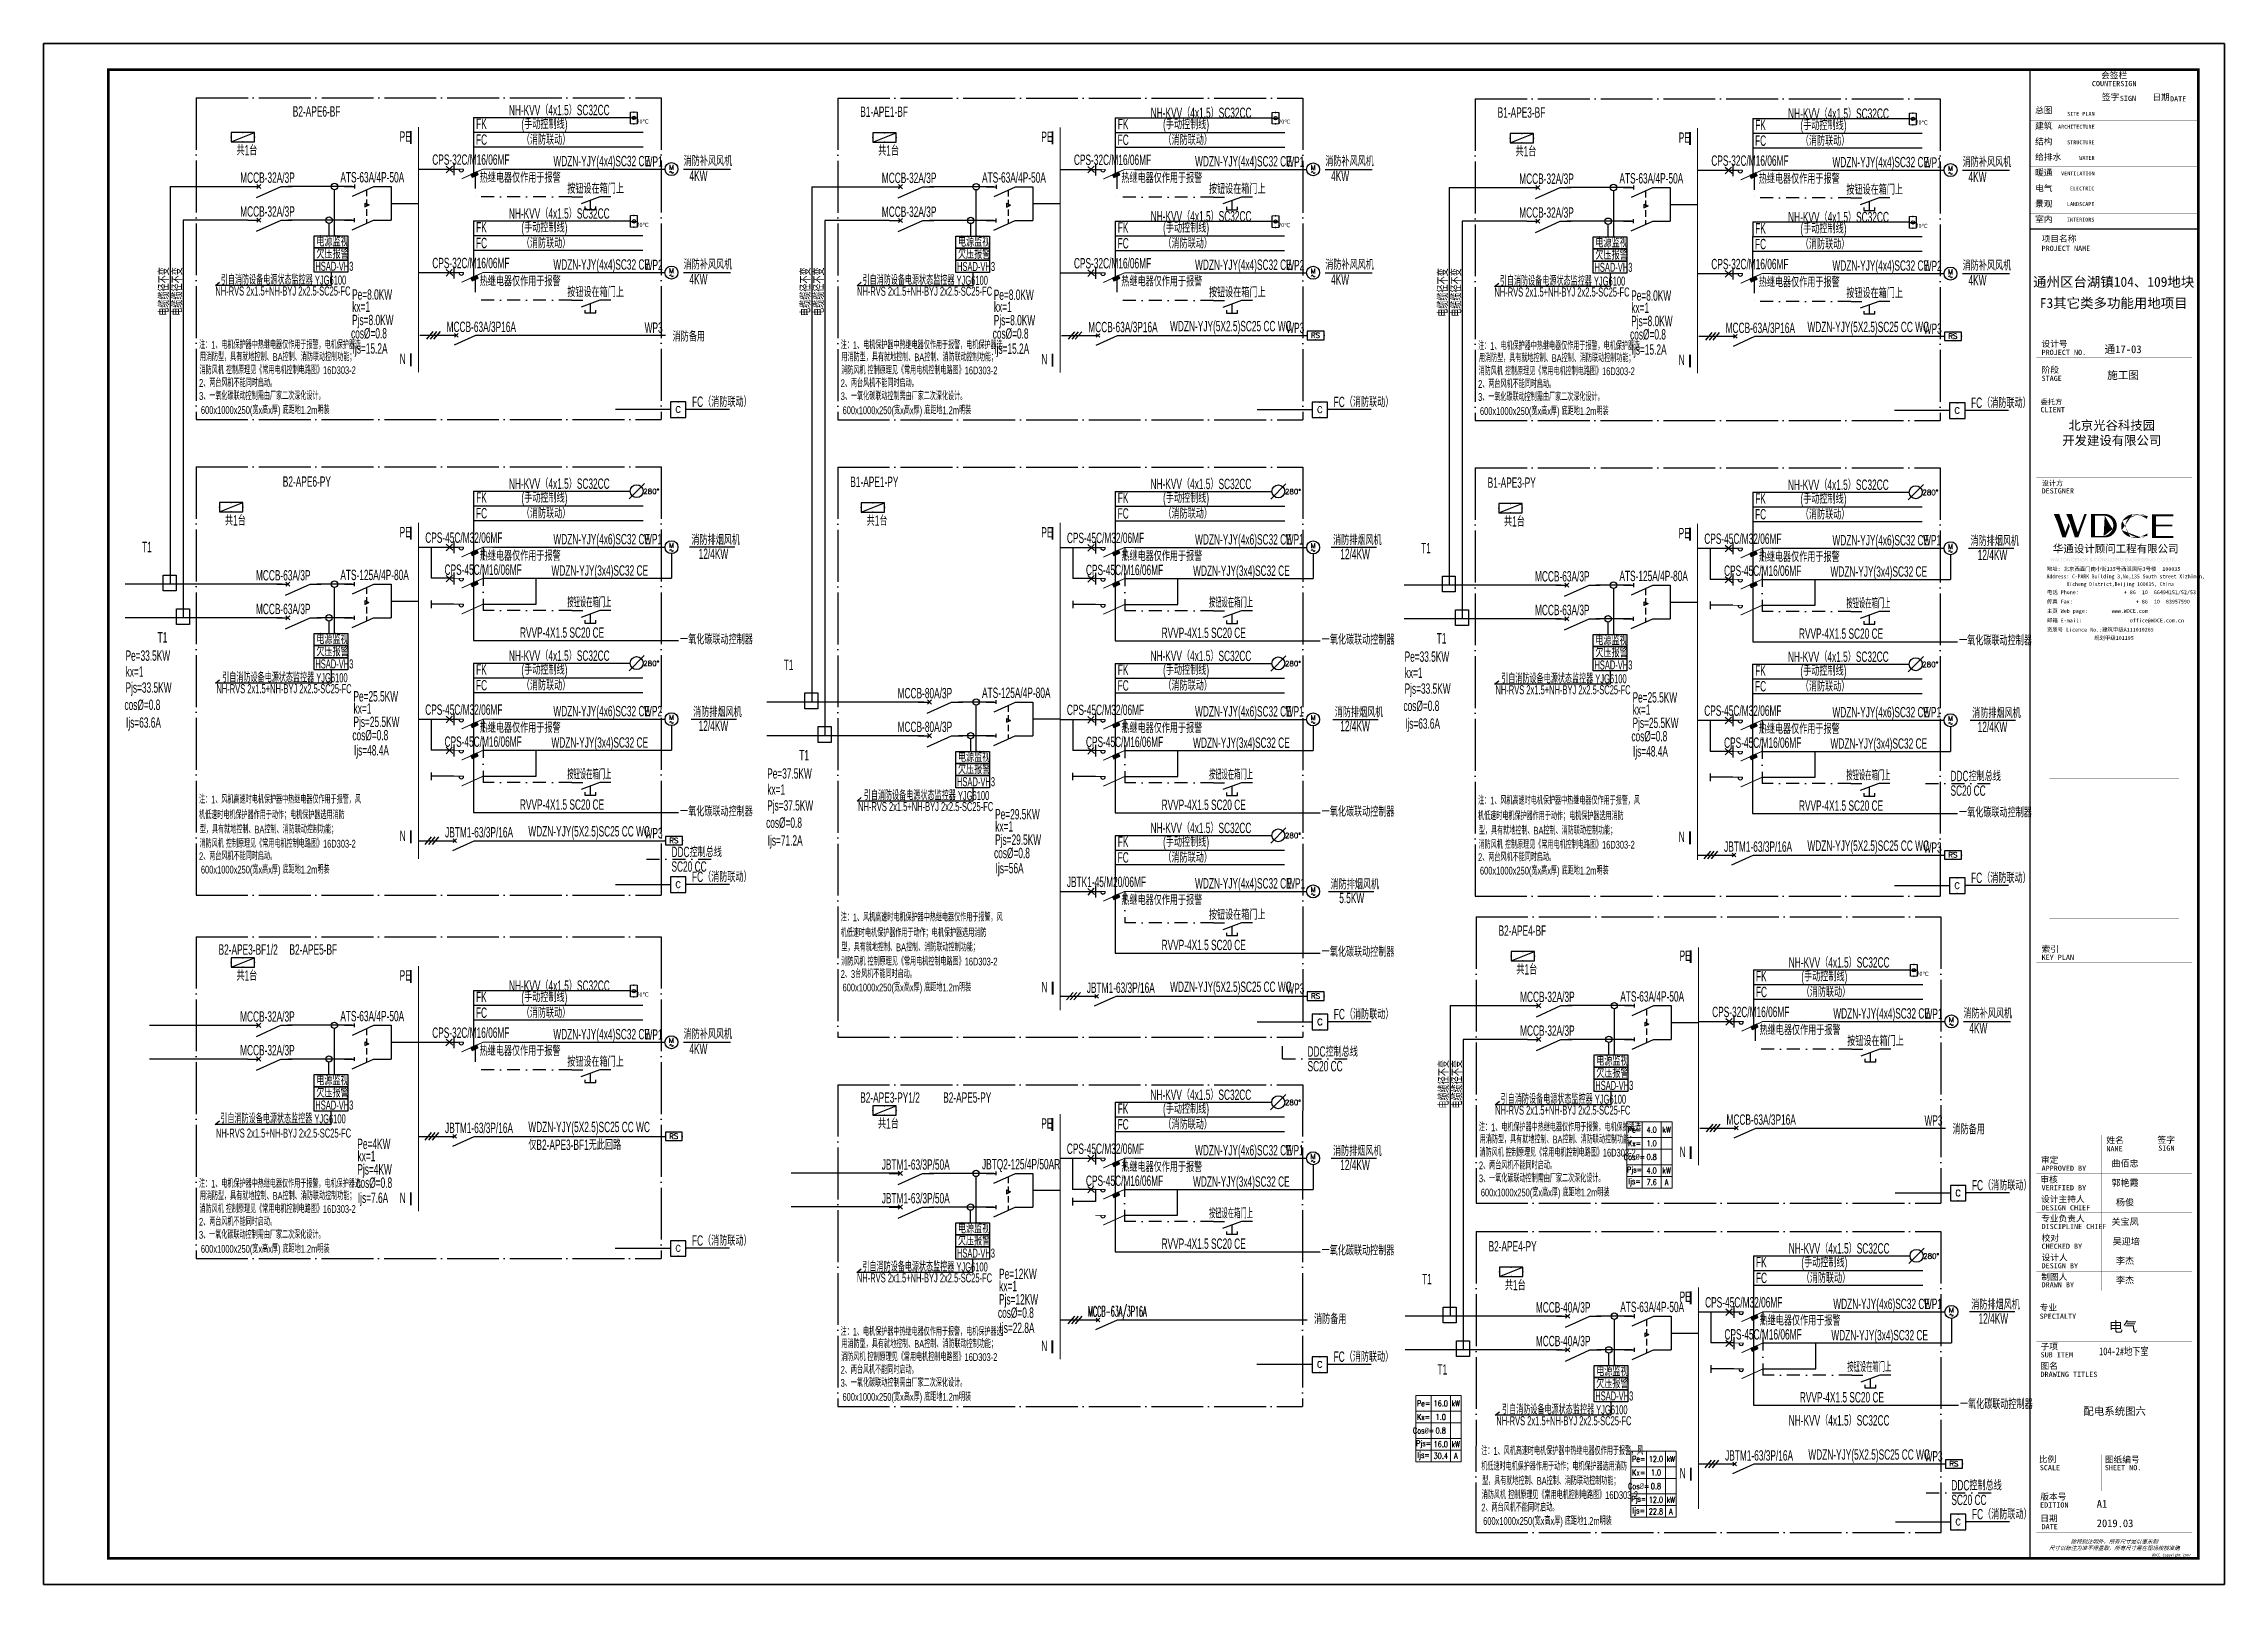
# Model space of a CAD drawing. Extents: x 776418 to 2076422, y -1170708 to 498544.
# Drawn here: x 908431 to 992531, y -422432 to -363032 of the extents above; entities that cross this region are included whole.
import ezdxf
from ezdxf.enums import TextEntityAlignment as Align

# ---------------------------------------------------------------- set-up
doc = ezdxf.new("R2010")
doc.units = 0
doc.header["$LTSCALE"] = 1000
doc.header["$MEASUREMENT"] = 0
for name, pattern in [('CONTINOUS', [0]), ('DASHDOT', [1, 0.5, -0.25, 0, -0.25]), ('DOTE', [2.42, 2, -0.2, 0.02, -0.2]), ('HIDDEN', [0.375, 0.25, -0.125])]:
    doc.linetypes.add(name, pattern=pattern)
doc.layers.get('0').update_dxf_attribs({"linetype": 'CONTINUOUS'})
doc.layers.get('Defpoints').update_dxf_attribs({"linetype": 'CONTINUOUS'})
for name, color, linetype in [('D-TEXT', 7, 'CONTINUOUS'), ('DIM-动力', 3, 'CONTINUOUS'), ('DQ', 255, 'CONTINOUS'), ('EL-SYSTEM', 1, 'CONTINUOUS'), ('EL-TEXT', 3, 'CONTINUOUS'), ('ELEMENT', 3, 'CONTINUOUS'), ('EQUIP-动力', 3, 'CONTINUOUS'), ('EQUIP-消防', 80, 'CONTINUOUS'), ('EQUIP-箱柜', 3, 'CONTINUOUS'), ('SHEET_LINE', 6, 'CONTINUOUS'), ('SHEET_TEXT', 7, 'CONTINUOUS'), ('TEL_TITLE', 7, 'CONTINUOUS'), ('WIRE', 4, 'CONTINUOUS'), ('WIRE-动力', 2, 'CONTINUOUS'), ('WIRE-照明', 1, 'CONTINUOUS'), ('WIRE-系统', 4, 'CONTINUOUS'), ('WIRE-通讯', 4, 'CONTINUOUS'), ('字', 7, 'CONTINUOUS')]:
    doc.layers.add(name, color=color, linetype=linetype)
doc.styles.add('_HZTXT', font='txt.shx', dxfattribs={"width": 0.8, "bigfont": 'HZTXT.shx'})
doc.styles.add('_JD', font='ros.shx', dxfattribs={"width": 0.8, "bigfont": 'JD.shx'})
doc.styles.add('_TCH_LABEL', font='COMPLEX', dxfattribs={"bigfont": 'GBCBIG'})
doc.styles.add('_TEL_DIM', font='SIMPLEX', dxfattribs={"width": 0.7, "height": 3.5, "bigfont": 'HZTXT'})
doc.styles.add('DIM_FONT', font='SIMPLEX', dxfattribs={"width": 0.7, "bigfont": 'GBCBIG'})
doc.styles.get("Standard").update_dxf_attribs({"font": 'gbenor.shx', "bigfont": 'gbcbig.shx'})
doc.styles.add('华文细黑', font='STXIHEI.TTF')

msp = doc.modelspace()

# ---------------------------------------------------------------- texts
at = {"layer": 'D-TEXT'}
for s, height, style, width, p in [('B2-APE6-BF', 400, '_JD', 0.6, (918040, -365847, 0)), ('NH-KVV（4x1.5）SC32CC', 400, '_JD', 0.6, (926373, -365792, 0)), ('B1-APE1-BF', 400, '_JD', 0.6, (939926, -365856, 0)), ('NH-KVV（4x1.5）SC32CC', 400, '_JD', 0.6, (951127, -365898, 0)), ('B1-APE3-BF', 400, '_JD', 0.6, (964506, -365887, 0)), ('NH-KVV（4x1.5）SC32CC', 400, '_JD', 0.6, (975707, -365930, 0)), ('PE', 400, '_JD', 0.6, (922163, -366814, 0)), ('FC               （消防联动）', 400, '_JD', 0.6, (925107, -366930, 0)), ('FK               (手动控制线)', 400, '_JD', 0.6, (925111, -366324, 0)), ('PE', 400, '_JD', 0.6, (946908, -366823, 0)), ('FC               （消防联动）', 400, '_JD', 0.6, (949852, -366939, 0)), ('FK               (手动控制线)', 400, '_JD', 0.6, (949856, -366333, 0)), ('PE', 400, '_JD', 0.6, (971489, -366854, 0)), ('FC               （消防联动）', 400, '_JD', 0.6, (974432, -366971, 0)), ('FK               (手动控制线)', 400, '_JD', 0.6, (974437, -366365, 0)), ('共1台', 400, '_JD', 0.6, (915871, -367341, 0)), ('CPS-32C/M16/06MF', 400, '_JD', 0.6, (923420, -367702, 0)), ('WDZN-YJY(4x4)SC32 CE', 400, '_JD', 0.6, (928091, -367759, 0)), ('WP1', 400, '_JD', 0.6, (931609, -367776, 0)), ('消防补风风机', 400, '_JD', 0.6, (933114, -367752, 0)), ('共1台', 400, '_JD', 0.6, (940616, -367350, 0)), ('CPS-32C/M16/06MF', 400, '_JD', 0.6, (948165, -367710, 0)), ('WDZN-YJY(4x4)SC32 CE', 400, '_JD', 0.6, (952836, -367768, 0)), ('WP1', 400, '_JD', 0.6, (956354, -367785, 0)), ('消防补风风机', 400, '_JD', 0.6, (957859, -367761, 0)), ('共1台', 400, '_JD', 0.6, (965196, -367381, 0)), ('CPS-32C/M16/06MF', 400, '_JD', 0.6, (972746, -367742, 0)), ('WDZN-YJY(4x4)SC32 CE', 400, '_JD', 0.6, (977416, -367799, 0)), ('WP1', 400, '_JD', 0.6, (980935, -367816, 0)), ('消防补风风机', 400, '_JD', 0.6, (982440, -367792, 0)), ('MCCB-32A/3P', 400, '_JD', 0.6, (916012, -368398, 0)), ('ATS-63A/4P-50A', 400, '_JD', 0.6, (919877, -368384, -2980)), ('热继电器仅作用于报警', 400, '_JD', 0.6, (925250, -368396, 0)), ('4KW', 400, '_JD', 0.6, (933338, -368323, -124)), ('MCCB-32A/3P', 400, '_JD', 0.6, (940756, -368407, 0)), ('ATS-63A/4P-50A', 400, '_JD', 0.6, (944622, -368393, -2980)), ('热继电器仅作用于报警', 400, '_JD', 0.6, (949995, -368405, 0)), ('4KW', 400, '_JD', 0.6, (958083, -368332, -124)), ('MCCB-32A/3P', 400, '_JD', 0.6, (965337, -368438, 0)), ('ATS-63A/4P-50A', 400, '_JD', 0.6, (969202, -368424, -2980)), ('热继电器仅作用于报警', 400, '_JD', 0.6, (974575, -368436, 0)), ('4KW', 400, '_JD', 0.6, (982663, -368363, -124)), ('按钮设在箱门上', 400, '_JD', 0.6, (928627, -368816, 0)), ('按钮设在箱门上', 400, '_JD', 0.6, (953372, -368825, 0)), ('按钮设在箱门上', 400, '_JD', 0.6, (977953, -368856, 0)), ('MCCB-32A/3P', 400, '_JD', 0.6, (916012, -369702, 0)), ('FK               (手动控制线)', 400, '_JD', 0.6, (925111, -370312, 0)), ('NH-KVV（4x1.5）SC32CC', 400, '_JD', 0.6, (926373, -369779, 0)), ('MCCB-32A/3P', 400, '_JD', 0.6, (940756, -369711, 0)), ('FK               (手动控制线)', 400, '_JD', 0.6, (949856, -370321, 0)), ('NH-KVV（4x1.5）SC32CC', 400, '_JD', 0.6, (951126, -369886, 0)), ('MCCB-32A/3P', 400, '_JD', 0.6, (965337, -369742, 0)), ('FK               (手动控制线)', 400, '_JD', 0.6, (974436, -370352, 0)), ('NH-KVV（4x1.5）SC32CC', 400, '_JD', 0.6, (975707, -369917, 0)), ('欠压报警', 400, '_JD', 0.6, (918949, -371322, 37)), ('电源监视', 400, '_JD', 0.6, (918949, -370854, 37)), ('FC               （消防联动）', 400, '_JD', 0.6, (925106, -370918, 0)), ('电源监视', 400, '_JD', 0.6, (943694, -370863, 37)), ('FC               （消防联动）', 400, '_JD', 0.6, (949851, -370927, 0)), ('电源监视', 400, '_JD', 0.6, (968274, -370894, 37)), ('FC               （消防联动）', 400, '_JD', 0.6, (974431, -370958, 0)), ('HSAD-VH3', 350, '_JD', 0.6, (918912, -371789, 37)), ('CPS-32C/M16/06MF', 400, '_JD', 0.6, (923420, -371689, 0)), ('WDZN-YJY(4x4)SC32 CE', 400, '_JD', 0.6, (928090, -371746, 0)), ('WP2', 400, '_JD', 0.6, (931609, -371763, 0)), ('消防补风风机', 400, '_JD', 0.6, (933114, -371740, 0)), ('HSAD-VH3', 350, '_JD', 0.6, (943657, -371798, 37)), ('欠压报警', 400, '_JD', 0.6, (943694, -371331, 37)), ('CPS-32C/M16/06MF', 400, '_JD', 0.6, (948165, -371698, 0)), ('WDZN-YJY(4x4)SC32 CE', 400, '_JD', 0.6, (952835, -371755, 0)), ('WP2', 400, '_JD', 0.6, (956353, -371772, 0)), ('消防补风风机', 400, '_JD', 0.6, (957859, -371749, 0)), ('HSAD-VH3', 350, '_JD', 0.6, (968238, -371829, 37)), ('欠压报警', 400, '_JD', 0.6, (968274, -371362, 37)), ('CPS-32C/M16/06MF', 400, '_JD', 0.6, (972745, -371729, 0)), ('WDZN-YJY(4x4)SC32 CE', 400, '_JD', 0.6, (977416, -371786, 0)), ('WP2', 400, '_JD', 0.6, (980934, -371803, 0)), ('消防补风风机', 400, '_JD', 0.6, (982439, -371780, 0)), ('NH-RVS 2x1.5+NH-BYJ 2x2.5-SC25-FC ', 350, '_JD', 0.6, (915053, -372743, 0)), ('引自消防设备电源状态监控器 YJG6100 ', 350, '_JD', 0.6, (915264, -372322, 0)), ('Pe=8.0KW', 400, '_JD', 0.6, (920328, -372903, 0)), ('热继电器仅作用于报警', 400, '_JD', 0.6, (925249, -372384, 0)), ('按钮设在箱门上', 400, '_JD', 0.6, (928627, -372804, 0)), ('4KW', 400, '_JD', 0.6, (933337, -372311, -124)), ('NH-RVS 2x1.5+NH-BYJ 2x2.5-SC25-FC ', 350, '_JD', 0.6, (939798, -372752, 0)), ('引自消防设备电源状态监控器 YJG6100 ', 350, '_JD', 0.6, (940009, -372331, 0)), ('Pe=8.0KW', 400, '_JD', 0.6, (945073, -372912, 0)), ('热继电器仅作用于报警', 400, '_JD', 0.6, (949994, -372393, 0)), ('按钮设在箱门上', 400, '_JD', 0.6, (953372, -372813, 0)), ('4KW', 400, '_JD', 0.6, (958082, -372320, -124)), ('NH-RVS 2x1.5+NH-BYJ 2x2.5-SC25-FC ', 350, '_JD', 0.6, (964379, -372783, 0)), ('引自消防设备电源状态监控器 YJG6100 ', 350, '_JD', 0.6, (964589, -372362, 0)), ('Pe=8.0KW', 400, '_JD', 0.6, (969654, -372943, 0)), ('热继电器仅作用于报警', 400, '_JD', 0.6, (974575, -372424, 0)), ('按钮设在箱门上', 400, '_JD', 0.6, (977952, -372844, 0)), ('4KW', 400, '_JD', 0.6, (982663, -372351, -124)), ('kx=1', 400, '_JD', 0.6, (920334, -373372, 0)), ('kx=1', 400, '_JD', 0.6, (945079, -373381, 0)), ('kx=1', 400, '_JD', 0.6, (969660, -373412, 0)), ('cos%%C=0.8', 400, '_JD', 0.6, (920287, -374399, 0)), ('Pjs=8.0KW', 400, '_JD', 0.6, (920328, -373885, 0)), ('MCCB-63A/3P16A', 400, '_JD', 0.6, (923972, -374149, 0)), ('WP3', 400, '_JD', 0.6, (931609, -374182, 0)), ('消防备用', 400, '_JD', 0.6, (932689, -374517, -124)), ('cos%%C=0.8', 400, '_JD', 0.6, (945032, -374408, 0)), ('Pjs=8.0KW', 400, '_JD', 0.6, (945073, -373894, 0)), ('MCCB-63A/3P16A', 400, '_JD', 0.6, (948717, -374158, 0)), ('WDZN-YJY(5X2.5)SC25 CC WC ', 400, '_JD', 0.6, (951871, -374122, 0)), ('WP3', 400, '_JD', 0.6, (956353, -374191, 0)), ('cos%%C=0.8', 400, '_JD', 0.6, (969612, -374439, 0)), ('Pjs=8.0KW', 400, '_JD', 0.6, (969654, -373925, 0)), ('MCCB-63A/3P16A', 400, '_JD', 0.6, (973297, -374189, 0)), ('WDZN-YJY(5X2.5)SC25 CC WC ', 400, '_JD', 0.6, (976452, -374153, 0)), ('WP3', 400, '_JD', 0.6, (980934, -374222, 0)), ('注：1、电机保护器中热继电器仅作用于报警，电机保护器选', 300, '_JD', 0.6, (914427, -374797)), ('用消防型，具有就地控制、BA控制、消防联动控制功能；', 300, '_JD', 0.6, (914457, -375265)), ('Ijs=15.2A', 400, '_JD', 0.6, (920348, -374983, 0)), ('N', 400, '_JD', 0.6, (922163, -375387, 0)), ('注：1、电机保护器中热继电器仅作用于报警，电机保护器选', 300, '_JD', 0.6, (939172, -374806)), ('用消防型，具有就地控制、BA控制、消防联动控制功能；', 300, '_JD', 0.6, (939202, -375274)), ('Ijs=15.2A', 400, '_JD', 0.6, (945093, -374992, 0)), ('N', 400, '_JD', 0.6, (946908, -375396, 0)), ('注：1、电机保护器中热继电器仅作用于报警，电机保护器选', 300, '_JD', 0.6, (963752, -374837)), ('用消防型，具有就地控制、BA控制、消防联动控制功能；', 300, '_JD', 0.6, (963783, -375306)), ('Ijs=15.2A', 400, '_JD', 0.6, (969674, -375024, 0)), ('N', 400, '_JD', 0.6, (971489, -375427, 0)), ('消防风机 控制原理见《常用电机控制电路图》16D303-2', 300, '_JD', 0.6, (914446, -375773, 0)), ('消防风机 控制原理见《常用电机控制电路图》16D303-2', 300, '_JD', 0.6, (939191, -375781, 0)), ('消防风机 控制原理见《常用电机控制电路图》16D303-2', 300, '_JD', 0.6, (963771, -375813, 0)), ('3、一氧化碳联动控制需由厂家二次深化设计。', 300, '_JD', 0.6, (914427, -376765)), ('2、两台风机不能同时启动。', 300, '_JD', 0.6, (914427, -376264)), ('FC（消防联动）', 400, '_JD', 0.6, (933438, -377036, 1146)), ('3、一氧化碳联动控制需由厂家二次深化设计。', 300, '_JD', 0.6, (939172, -376774)), ('2、两台风机不能同时启动。', 300, '_JD', 0.6, (939172, -376273)), ('FC（消防联动）', 400, '_JD', 0.6, (958183, -377045, 1146)), ('3、一氧化碳联动控制需由厂家二次深化设计。', 300, '_JD', 0.6, (963752, -376805)), ('2、两台风机不能同时启动。', 300, '_JD', 0.6, (963752, -376304)), ('FC（消防联动）', 400, '_JD', 0.6, (982763, -377076, 1146)), ('600x1000x250(宽x高x厚) 底距地1.2m明装', 300, '_JD', 0.6, (914498, -377308, 0)), ('600x1000x250(宽x高x厚) 底距地1.2m明装', 300, '_JD', 0.6, (939243, -377317, 0)), ('600x1000x250(宽x高x厚) 底距地1.2m明装', 300, '_JD', 0.6, (963824, -377348, 0)), ('B2-APE6-PY', 400, '_JD', 0.6, (917656, -380116, 0)), ('NH-KVV（4x1.5）SC32CC', 400, '_JD', 0.6, (926374, -380196, 0)), ('B1-APE1-PY', 400, '_JD', 0.6, (939541, -380125, 0)), ('NH-KVV（4x1.5）SC32CC', 400, '_JD', 0.6, (951119, -380205, 0)), ('B1-APE3-PY', 400, '_JD', 0.6, (964121, -380156, 0)), ('NH-KVV（4x1.5）SC32CC', 400, '_JD', 0.6, (975699, -380237, 0)), ('FC               （消防联动）', 400, '_JD', 0.6, (925107, -381335, 0)), ('FK               (手动控制线)', 400, '_JD', 0.6, (925112, -380729, 0)), ('FC               （消防联动）', 400, '_JD', 0.6, (949852, -381344, 0)), ('FK               (手动控制线)', 400, '_JD', 0.6, (949856, -380738, 0)), ('FC               （消防联动）', 400, '_JD', 0.6, (974432, -381375, 0)), ('FK               (手动控制线)', 400, '_JD', 0.6, (974437, -380769, 0)), ('共1台', 400, '_JD', 0.6, (915427, -381611, 0)), ('PE', 400, '_JD', 0.6, (922162, -382061, 0)), ('共1台', 400, '_JD', 0.6, (940172, -381620, 0)), ('PE', 400, '_JD', 0.6, (946907, -382070, 0)), ('共1台', 400, '_JD', 0.6, (964753, -381651, 0)), ('PE', 400, '_JD', 0.6, (971487, -382102, 0)), ('T1', 400, '_JD', 0.6, (912230, -382638, 0)), ('CPS-45C/M32/06MF', 400, '_JD', 0.6, (923149, -382278, 0)), ('热继电器仅作用于报警', 400, '_JD', 0.6, (925250, -382972, 0)), ('WDZN-YJY(4x6)SC32 CE', 400, '_JD', 0.6, (928091, -382335, 0)), ('WP1', 400, '_JD', 0.6, (931587, -382335, 0)), ('消防排烟风机', 400, '_JD', 0.6, (933413, -382358, 0)), ('12/4KW', 400, '_JD', 0.6, (933693, -382899, -124)), ('CPS-45C/M32/06MF', 400, '_JD', 0.6, (947894, -382287, 0)), ('热继电器仅作用于报警', 400, '_JD', 0.6, (949995, -382981, 0)), ('WDZN-YJY(4x6)SC32 CE', 400, '_JD', 0.6, (952836, -382344, 0)), ('WP1', 400, '_JD', 0.6, (956332, -382343, 0)), ('消防排烟风机', 400, '_JD', 0.6, (958158, -382367, 0)), ('12/4KW', 400, '_JD', 0.6, (958438, -382908, -124)), ('T1', 400, '_JD', 0.6, (961556, -382678, 0)), ('CPS-45C/M32/06MF', 400, '_JD', 0.6, (972474, -382318, 0)), ('热继电器仅作用于报警', 400, '_JD', 0.6, (974575, -383012, 0)), ('WDZN-YJY(4x6)SC32 CE', 400, '_JD', 0.6, (977417, -382375, 0)), ('WP1', 400, '_JD', 0.6, (980912, -382375, 0)), ('消防排烟风机', 400, '_JD', 0.6, (982739, -382398, 0)), ('12/4KW', 400, '_JD', 0.6, (983018, -382939, -124)), ('MCCB-63A/3P', 400, '_JD', 0.6, (916619, -383728, 0)), ('ATS-125A/4P-80A', 400, '_JD', 0.6, (919876, -383714, -2980)), ('CPS-45C/M16/06MF', 400, '_JD', 0.6, (923893, -383512, 0)), ('WDZN-YJY(3x4)SC32 CE', 400, '_JD', 0.6, (928016, -383543, 0)), ('CPS-45C/M16/06MF', 400, '_JD', 0.6, (948628, -383521, 0)), ('WDZN-YJY(3x4)SC32 CE', 400, '_JD', 0.6, (952761, -383552, 0)), ('MCCB-63A/3P', 400, '_JD', 0.6, (965945, -383768, 0)), ('ATS-125A/4P-80A', 400, '_JD', 0.6, (969201, -383754, -2980)), ('CPS-45C/M16/06MF', 400, '_JD', 0.6, (973237, -383552, 0)), ('WDZN-YJY(3x4)SC32 CE', 400, '_JD', 0.6, (977341, -383583, 0)), ('按钮设在箱门上', 400, '_HZTXT', 0.45, (928627, -384764, 0)), ('按钮设在箱门上', 400, '_HZTXT', 0.45, (953372, -384773, 0)), ('MCCB-63A/3P', 400, '_JD', 0.6, (916619, -385027, 0)), ('MCCB-63A/3P', 400, '_JD', 0.6, (965945, -385067, 0)), ('按钮设在箱门上', 400, '_HZTXT', 0.45, (977953, -384804, 0)), ('T1', 400, '_JD', 0.6, (912828, -386120, 0)), ('电源监视', 400, '_JD', 0.6, (918948, -386184, 37)), ('RVVP-4X1.5 SC20 CE', 400, '_JD', 0.6, (926801, -385937, 0)), ('一氧化碳联动控制器', 400, '_JD', 0.6, (932975, -386194, 0)), ('RVVP-4X1.5 SC20 CE', 400, '_JD', 0.6, (951546, -385946, 0)), ('一氧化碳联动控制器', 400, '_JD', 0.6, (957720, -386203, 0)), ('T1', 400, '_JD', 0.6, (962154, -386160, 0)), ('电源监视', 400, '_JD', 0.6, (968273, -386224, 37)), ('RVVP-4X1.5 SC20 CE', 400, '_JD', 0.6, (976126, -385977, 0)), ('一氧化碳联动控制器', 400, '_JD', 0.6, (982300, -386234, 0)), ('Pe=33.5KW', 400, '_JD', 0.6, (911590, -386825, 0)), ('HSAD-VH3', 350, '_JD', 0.6, (918911, -387120, 37)), ('欠压报警', 400, '_JD', 0.6, (918948, -386652, 37)), ('NH-KVV（4x1.5）SC32CC', 400, '_JD', 0.6, (926373, -386827, 0)), ('T1', 400, '_JD', 0.6, (936975, -387182, 0)), ('NH-KVV（4x1.5）SC32CC', 400, '_JD', 0.6, (951118, -386836, 0)), ('Pe=33.5KW', 400, '_JD', 0.6, (960916, -386865, 0)), ('HSAD-VH3', 350, '_JD', 0.6, (968237, -387160, 37)), ('欠压报警', 400, '_JD', 0.6, (968273, -386692, 37)), ('NH-KVV（4x1.5）SC32CC', 400, '_JD', 0.6, (975698, -386867, 0)), ('Pjs=33.5KW', 400, '_JD', 0.6, (911590, -388057, 0)), ('kx=1', 400, '_JD', 0.6, (911597, -387443, 0)), ('引自消防设备电源状态监控器 YJG6100 ', 350, '_JD', 0.6, (915317, -387653, 0)), ('FC               （消防联动）', 400, '_JD', 0.6, (925106, -387966, 0)), ('FK               (手动控制线)', 400, '_JD', 0.6, (925111, -387360, 0)), ('FC               （消防联动）', 400, '_JD', 0.6, (949851, -387975, 0)), ('FK               (手动控制线)', 400, '_JD', 0.6, (949856, -387369, 0)), ('Pjs=33.5KW', 400, '_JD', 0.6, (960916, -388097, 0)), ('kx=1', 400, '_JD', 0.6, (960922, -387484, 0)), ('引自消防设备电源状态监控器 YJG6100 ', 350, '_JD', 0.6, (964642, -387693, 0)), ('FC               （消防联动）', 400, '_JD', 0.6, (974431, -388006, 0)), ('FK               (手动控制线)', 400, '_JD', 0.6, (974436, -387400, 0)), ('cos%%C=0.8', 400, '_JD', 0.6, (911549, -388721, 0)), ('NH-RVS 2x1.5+NH-BYJ 2x2.5-SC25-FC ', 350, '_JD', 0.6, (915095, -388076, 0)), ('Pe=25.5KW', 400, '_JD', 0.6, (920380, -388395, 0)), ('kx=1', 400, '_JD', 0.6, (920386, -388864, 0)), ('CPS-45C/M32/06MF', 400, '_JD', 0.6, (923148, -388908, 0)), ('MCCB-80A/3P', 400, '_JD', 0.6, (941364, -388272, 0)), ('ATS-125A/4P-80A', 400, '_JD', 0.6, (944621, -388258, -2980)), ('CPS-45C/M32/06MF', 400, '_JD', 0.6, (947893, -388917, 0)), ('cos%%C=0.8', 400, '_JD', 0.6, (960874, -388761, 0)), ('NH-RVS 2x1.5+NH-BYJ 2x2.5-SC25-FC ', 350, '_JD', 0.6, (964420, -388116, 0)), ('Pe=25.5KW', 400, '_JD', 0.6, (969706, -388435, 0)), ('kx=1', 400, '_JD', 0.6, (969712, -388904, 0)), ('CPS-45C/M32/06MF', 400, '_JD', 0.6, (972473, -388948, 0)), ('Ijs=63.6A', 400, '_JD', 0.6, (911610, -389405, 0)), ('Pjs=25.5KW', 400, '_JD', 0.6, (920380, -389377, 0)), ('热继电器仅作用于报警', 400, '_JD', 0.6, (925249, -389603, 0)), ('WDZN-YJY(4x6)SC32 CE', 400, '_JD', 0.6, (928090, -388965, 0)), ('WP2', 400, '_JD', 0.6, (931586, -388965, 0)), ('消防排烟风机', 400, '_JD', 0.6, (933480, -388995, 0)), ('12/4KW', 400, '_JD', 0.6, (933692, -389530, -124)), ('MCCB-80A/3P', 400, '_JD', 0.6, (941364, -389571, 0)), ('热继电器仅作用于报警', 400, '_JD', 0.6, (949994, -389612, 0)), ('WDZN-YJY(4x6)SC32 CE', 400, '_JD', 0.6, (952835, -388974, 0)), ('WP1', 400, '_JD', 0.6, (956331, -388974, 0)), ('消防排烟风机', 400, '_JD', 0.6, (958225, -389003, 0)), ('12/4KW', 400, '_JD', 0.6, (958437, -389539, -124)), ('Ijs=63.6A', 400, '_JD', 0.6, (960936, -389445, 0)), ('Pjs=25.5KW', 400, '_JD', 0.6, (969706, -389417, 0)), ('热继电器仅作用于报警', 400, '_JD', 0.6, (974574, -389643, 0)), ('WDZN-YJY(4x6)SC32 CE', 400, '_JD', 0.6, (977416, -389005, 0)), ('WP1', 400, '_JD', 0.6, (980911, -389005, 0)), ('消防排烟风机', 400, '_JD', 0.6, (982805, -389035, 0)), ('12/4KW', 400, '_JD', 0.6, (983017, -389570, -124)), ('cos%%C=0.8', 400, '_JD', 0.6, (920339, -389892, 0)), ('Ijs=48.4A', 400, '_JD', 0.6, (920400, -390476, 0)), ('CPS-45C/M16/06MF', 400, '_JD', 0.6, (923893, -390142, 0)), ('WDZN-YJY(3x4)SC32 CE', 400, '_JD', 0.6, (928015, -390174, 0)), ('CPS-45C/M16/06MF', 400, '_JD', 0.6, (948628, -390151, 0)), ('WDZN-YJY(3x4)SC32 CE', 400, '_JD', 0.6, (952760, -390183, 0)), ('cos%%C=0.8', 400, '_JD', 0.6, (969664, -389932, 0)), ('Ijs=48.4A', 400, '_JD', 0.6, (969726, -390516, 0)), ('CPS-45C/M16/06MF', 400, '_JD', 0.6, (973237, -390182, 0)), ('WDZN-YJY(3x4)SC32 CE', 400, '_JD', 0.6, (977341, -390214, 0)), ('按钮设在箱门上', 400, '_HZTXT', 0.45, (928626, -391395, 0)), ('Pe=37.5KW', 400, '_JD', 0.6, (936335, -391369, 0)), ('T1', 400, '_JD', 0.6, (937573, -390664, 0)), ('欠压报警', 400, '_JD', 0.6, (943693, -391196, 37)), ('电源监视', 400, '_JD', 0.6, (943693, -390728, 37)), ('按钮设在箱门上', 400, '_HZTXT', 0.45, (953371, -391404, 0)), ('按钮设在箱门上', 400, '_HZTXT', 0.45, (977952, -391435, 0)), ('DDC控制总线', 400, '_JD', 0.6, (981970, -391466, 0)), ('kx=1', 400, '_JD', 0.6, (936341, -391987, 0)), ('引自消防设备电源状态监控器 YJG6100 ', 350, '_JD', 0.6, (940062, -392196, 0)), ('HSAD-VH3', 350, '_JD', 0.6, (943656, -391663, 37)), ('SC20 CC', 400, '_JD', 0.6, (981970, -392030, 0)), ('机低速时电机保护器作用于动作；电机保护器选用消防', 300, '_JD', 0.6, (914426, -392923)), ('注：1、风机高速时电机保护器中热继电器仅作用于报警，风', 300, '_JD', 0.6, (914426, -392325)), ('RVVP-4X1.5 SC20 CE', 400, '_JD', 0.6, (926800, -392567, 0)), ('一氧化碳联动控制器', 400, '_JD', 0.6, (932974, -392825, 0)), ('Pjs=37.5KW', 400, '_JD', 0.6, (936335, -392600, 0)), ('NH-RVS 2x1.5+NH-BYJ 2x2.5-SC25-FC ', 350, '_JD', 0.6, (939840, -392620, 0)), ('Pe=29.5KW', 400, '_JD', 0.6, (945125, -392939, 0)), ('RVVP-4X1.5 SC20 CE', 400, '_JD', 0.6, (951545, -392576, 0)), ('一氧化碳联动控制器', 400, '_JD', 0.6, (957719, -392834, 0)), ('机低速时电机保护器作用于动作；电机保护器选用消防', 300, '_JD', 0.6, (963751, -392963)), ('注：1、风机高速时电机保护器中热继电器仅作用于报警，风', 300, '_JD', 0.6, (963751, -392365)), ('RVVP-4X1.5 SC20 CE', 400, '_JD', 0.6, (976125, -392608, 0)), ('一氧化碳联动控制器', 400, '_JD', 0.6, (982299, -392865, 0)), ('型，具有就地控制、BA控制、消防联动控制功能；', 300, '_JD', 0.6, (914456, -393479)), ('N', 400, '_JD', 0.6, (922162, -393770, 0)), ('JBTM1-63/3P/16A', 400, '_JD', 0.6, (923914, -393635, 0)), ('WDZN-YJY(5X2.5)SC25 CC WC ', 400, '_JD', 0.6, (927125, -393599, 0)), ('WP3', 400, '_JD', 0.6, (931607, -393668, 0)), ('cos%%C=0.8', 400, '_JD', 0.6, (936294, -393265, 0)), ('Ijs=71.2A', 400, '_JD', 0.6, (936355, -393949, 0)), ('Pjs=29.5KW', 400, '_JD', 0.6, (945125, -393921, 0)), ('kx=1', 400, '_JD', 0.6, (945131, -393408, 0)), ('FK               (手动控制线)', 400, '_JD', 0.6, (949856, -393999, 0)), ('NH-KVV（4x1.5）SC32CC', 400, '_JD', 0.6, (951118, -393467, 0)), ('型，具有就地控制、BA控制、消防联动控制功能；', 300, '_JD', 0.6, (963782, -393520)), ('N', 400, '_JD', 0.6, (971487, -393811, 0)), ('2、两台风机不能同时启动。', 300, '_JD', 0.6, (914427, -394508)), ('消防风机 控制原理见《常用电机控制电路图》16D303-2', 300, '_JD', 0.6, (914445, -394027, 0)), ('DDC控制总线', 400, '_JD', 0.6, (932645, -394392, 0)), ('cos%%C=0.8', 400, '_JD', 0.6, (945084, -394435, 0)), ('FC               （消防联动）', 400, '_JD', 0.6, (949851, -394605, 0)), ('2、两台风机不能同时启动。', 300, '_JD', 0.6, (963752, -394548)), ('消防风机 控制原理见《常用电机控制电路图》16D303-2', 300, '_JD', 0.6, (963770, -394067, 0)), ('JBTM1-63/3P/16A', 400, '_JD', 0.6, (973239, -394189, 0)), ('WDZN-YJY(5X2.5)SC25 CC WC ', 400, '_JD', 0.6, (976451, -394153, 0)), ('WP3', 400, '_JD', 0.6, (980933, -394222, 0)), ('600x1000x250(宽x高x厚) 底距地1.2m明装', 300, '_JD', 0.6, (914497, -395026, 0)), ('SC20 CC', 400, '_JD', 0.6, (932645, -394956, 0)), ('FC（消防联动）', 400, '_JD', 0.6, (933437, -395351, 1146)), ('Ijs=56A', 400, '_JD', 0.6, (945145, -395020, 0)), ('JBTK1-45/M20/06MF', 400, '_JD', 0.6, (947893, -395548, 0)), ('WDZN-YJY(4x4)SC32 CE', 400, '_JD', 0.6, (952835, -395605, 0)), ('WP1', 400, '_JD', 0.6, (956389, -395607, 0)), ('消防排烟风机', 400, '_JD', 0.6, (958061, -395636, 0)), ('600x1000x250(宽x高x厚) 底距地1.2m明装', 300, '_JD', 0.6, (963823, -395066, 0)), ('FC（消防联动）', 400, '_JD', 0.6, (982763, -395391, 1146)), ('热继电器仅作用于报警', 400, '_JD', 0.6, (949994, -396243, 0)), ('5.5KW', 400, '_JD', 0.6, (958398, -396169, -124)), ('注：1、风机高速时电机保护器中热继电器仅作用于报警，风', 300, '_JD', 0.6, (939171, -396869)), ('按钮设在箱门上', 400, '_JD', 0.6, (953371, -396808, 0)), ('B2-APE3-BF1/2', 400, '_JD', 0.6, (915178, -398156, 0)), ('B2-APE5-BF', 400, '_JD', 0.6, (917913, -398156, 0)), ('机低速时电机保护器作用于动作；电机保护器选用消防', 300, '_JD', 0.6, (939171, -397467)), ('型，具有就地控制、BA控制、消防联动控制功能；', 300, '_JD', 0.6, (939201, -398023)), ('RVVP-4X1.5 SC20 CE', 400, '_JD', 0.6, (951545, -397980, 0)), ('B2-APE4-BF', 400, '_JD', 0.6, (964539, -397428)), ('消防风机 控制原理见《常用电机控制电路图》16D303-2', 300, '_JD', 0.6, (939190, -398571, 0)), ('一氧化碳联动控制器', 400, '_JD', 0.6, (957719, -398238, 0)), ('共1台', 400, '_JD', 0.6, (965229, -398922)), ('PE', 400, '_JD', 0.6, (971521, -398395)), ('NH-KVV（4x1.5）SC32CC', 400, '_JD', 0.6, (975732, -398652)), ('共1台', 400, '_JD', 0.6, (915868, -399156, 0)), ('PE', 400, '_JD', 0.6, (922160, -399153, 0)), ('NH-KVV（4x1.5）SC32CC', 400, '_JD', 0.6, (926379, -399550, 0)), ('2、3台风机不能同时启动。', 300, '_JD', 0.6, (939172, -399052)), ('600x1000x250(宽x高x厚) 底距地1.2m明装', 300, '_JD', 0.6, (939242, -399570, 0)), ('N', 400, '_JD', 0.6, (946912, -399604, 0)), ('JBTM1-63/3P/16A', 400, '_JD', 0.6, (948662, -399628, 0)), ('WDZN-YJY(5X2.5)SC25 CC WC ', 400, '_JD', 0.6, (951874, -399592, 0)), ('WP3', 400, '_JD', 0.6, (956356, -399661, 0)), ('FC               （消防联动）', 400, '_JD', 0.6, (974465, -399791)), ('FK               (手动控制线)', 400, '_JD', 0.6, (974469, -399185)), ('ATS-63A/4P-50A', 400, '_JD', 0.6, (919874, -400723, -2980)), ('FC               （消防联动）', 400, '_JD', 0.6, (925104, -400591, 0)), ('FK               (手动控制线)', 400, '_JD', 0.6, (925108, -399985, 0)), ('FC（消防联动）', 400, '_JD', 0.6, (958186, -400646, 1146)), ('MCCB-32A/3P', 400, '_JD', 0.6, (965370, -399979)), ('ATS-63A/4P-50A', 400, '_JD', 0.6, (969235, -399965, -2980)), ('CPS-32C/M16/06MF', 400, '_JD', 0.6, (972778, -400562)), ('WDZN-YJY(4x4)SC32 CE', 400, '_JD', 0.6, (977449, -400619)), ('WP1', 400, '_JD', 0.6, (980967, -400636)), ('消防补风风机', 400, '_JD', 0.6, (982472, -400613)), ('MCCB-32A/3P', 400, '_JD', 0.6, (916009, -400738, 0)), ('CPS-32C/M16/06MF', 400, '_JD', 0.6, (923417, -401362, 0)), ('WDZN-YJY(4x4)SC32 CE', 400, '_JD', 0.6, (928088, -401419, 0)), ('WP1', 400, '_JD', 0.6, (931606, -401437, 0)), ('消防补风风机', 400, '_JD', 0.6, (933111, -401413, 0)), ('MCCB-32A/3P', 400, '_JD', 0.6, (965370, -401283)), ('热继电器仅作用于报警', 400, '_JD', 0.6, (974608, -401257)), ('4KW', 400, '_JD', 0.6, (982696, -401184, -124)), ('MCCB-32A/3P', 400, '_JD', 0.6, (916009, -402037, 0)), ('热继电器仅作用于报警', 400, '_JD', 0.6, (925247, -402057, 0)), ('4KW', 400, '_JD', 0.6, (933335, -401984, -124)), ('DDC控制总线', 400, '_JD', 0.6, (957173, -402089)), ('电源监视', 400, '_JD', 0.6, (968307, -402435, 37)), ('按钮设在箱门上', 400, '_JD', 0.6, (977985, -401677, 0)), ('电源监视', 400, '_JD', 0.6, (918946, -403193, 37)), ('按钮设在箱门上', 400, '_JD', 0.6, (928624, -402477, 0)), ('SC20 CC', 400, '_JD', 0.6, (957173, -402653)), ('欠压报警', 400, '_JD', 0.6, (968307, -402902, 37)), ('欠压报警', 400, '_JD', 0.6, (918946, -403661, 37)), ('B2-APE3-PY1/2', 400, '_JD', 0.6, (939922, -403863, 0)), ('B2-APE5-PY', 400, '_JD', 0.6, (943123, -403863, 0)), ('NH-KVV（4x1.5）SC32CC', 400, '_JD', 0.6, (951116, -403755, 0)), ('引自消防设备电源状态监控器 YJG6100 ', 350, '_JD', 0.6, (964622, -403903)), ('HSAD-VH3', 350, '_JD', 0.6, (968270, -403370, 37)), ('引自消防设备电源状态监控器 YJG6100 ', 350, '_JD', 0.6, (915245, -404658, 0)), ('HSAD-VH3', 350, '_JD', 0.6, (918910, -404129, 37)), ('共1台', 400, '_JD', 0.6, (940612, -404863, 0)), ('PE', 400, '_JD', 0.6, (946905, -404861, 0)), ('FC               （消防联动）', 400, '_JD', 0.6, (949849, -404894, 0)), ('FK               (手动控制线)', 400, '_JD', 0.6, (949854, -404288, 0)), ('NH-RVS 2x1.5+NH-BYJ 2x2.5-SC25-FC ', 350, '_JD', 0.6, (964411, -404324)), ('MCCB-63A/3P16A', 400, '_JD', 0.6, (973330, -404712, 0)), ('WP3', 400, '_JD', 0.6, (980967, -404745, 0)), ('NH-RVS 2x1.5+NH-BYJ 2x2.5-SC25-FC ', 350, '_JD', 0.6, (915077, -405209, 0)), ('Pe=4KW', 400, '_JD', 0.6, (920531, -405649, 0)), ('JBTM1-63/3P/16A', 400, '_JD', 0.6, (923912, -405033, 0)), ('WDZN-YJY(5X2.5)SC25 CC WC ', 400, '_JD', 0.6, (927124, -404997, 0)), ('仅B2-APE3-BF1无此回路', 400, '_JD', 0.6, (927125, -405683, 0)), ('注：1、电机保护器中热继电器仅作用于报警，电机保护器选', 300, '_JD', 0.6, (963785, -404962, 0)), ('用消防型，具有就地控制、BA控制、消防联动控制功能；', 300, '_JD', 0.6, (963815, -405431, 0)), ('消防备用', 400, '_JD', 0.6, (982048, -405080, -124)), ('kx=1', 400, '_JD', 0.6, (920538, -406117, 0)), ('JBTM1-63/3P/50A', 400, '_JD', 0.6, (940753, -406445, 0)), ('JBTQ2-125/4P/50AR', 400, '_JD', 0.6, (944619, -406431, -2980)), ('CPS-45C/M32/06MF', 400, '_JD', 0.6, (947891, -405836, 0)), ('热继电器仅作用于报警', 400, '_JD', 0.6, (949992, -406531, 0)), ('WDZN-YJY(4x6)SC32 CE', 400, '_JD', 0.6, (952834, -405894, 0)), ('WP1', 400, '_JD', 0.6, (956329, -405893, 0)), ('消防排烟风机', 400, '_JD', 0.6, (958156, -405917, 0)), ('12/4KW', 400, '_JD', 0.6, (958435, -406458, -124)), ('2、两台风机不能同时启动。', 300, '_JD', 0.6, (963785, -406430, 0)), ('消防风机 控制原理见《常用电机控制电路图》16D303-2', 300, '_JD', 0.6, (963804, -405938, 0)), ('N', 400, '_JD', 0.6, (971521, -405951)), ('注：1、电机保护器中热继电器仅作用于报警，电机保护器选', 300, '_JD', 0.6, (914424, -407136)), ('cos%%C=0.8', 400, '_JD', 0.6, (920490, -407145, 0)), ('Pjs=4KW', 400, '_JD', 0.6, (920531, -406630, 0)), ('CPS-45C/M16/06MF', 400, '_JD', 0.6, (948628, -407070, 0)), ('WDZN-YJY(3x4)SC32 CE', 400, '_JD', 0.6, (952758, -407102, 0)), ('3、一氧化碳联动控制需由厂家二次深化设计。', 300, '_JD', 0.6, (963785, -406931, 0)), ('FC（消防联动）', 400, '_JD', 0.6, (982796, -407244, 1146)), ('消防风机 控制原理见《常用电机控制电路图》16D303-2', 300, '_JD', 0.6, (914443, -408112, 0)), ('用消防型，具有就地控制、BA控制、消防联动控制功能；', 300, '_JD', 0.6, (914455, -407605)), ('Ijs=7.6A', 400, '_JD', 0.6, (920551, -407729, 0)), ('N', 400, '_JD', 0.6, (922160, -407727, 0)), ('JBTM1-63/3P/50A', 400, '_JD', 0.6, (940753, -407744, 0)), ('按钮设在箱门上', 400, '_HZTXT', 0.45, (953370, -408323, 0)), ('600x1000x250(宽x高x厚) 底距地1.2m明装', 300, '_JD', 0.6, (963857, -407474)), ('2、两台风机不能同时启动。', 300, '_JD', 0.6, (914424, -408603)), ('电源监视', 400, '_JD', 0.6, (943690, -408901, 37)), ('3、一氧化碳联动控制需由厂家二次深化设计。', 300, '_JD', 0.6, (914424, -409105)), ('600x1000x250(宽x高x厚) 底距地1.2m明装', 300, '_JD', 0.6, (914496, -409648, 0)), ('FC（消防联动）', 400, '_JD', 0.6, (933435, -409375, 1146)), ('HSAD-VH3', 350, '_JD', 0.6, (943654, -409836, 37)), ('欠压报警', 400, '_JD', 0.6, (943690, -409368, 37)), ('RVVP-4X1.5 SC20 CE', 400, '_JD', 0.6, (951543, -409496, 0)), ('一氧化碳联动控制器', 400, '_JD', 0.6, (957717, -409753, 0)), ('B2-APE4-PY', 400, '_JD', 0.6, (964154, -409597)), ('NH-KVV（4x1.5）SC32CC', 400, '_JD', 0.6, (975732, -409677)), ('引自消防设备电源状态监控器 YJG6100 ', 350, '_JD', 0.6, (940005, -410369, 0)), ('Pe=12KW', 400, '_JD', 0.6, (945277, -410661, 0)), ('FC               （消防联动）', 400, '_JD', 0.6, (974465, -410816)), ('FK               (手动控制线)', 400, '_JD', 0.6, (974470, -410210)), ('NH-RVS 2x1.5+NH-BYJ 2x2.5-SC25-FC ', 350, '_JD', 0.6, (939795, -410790, 0)), ('Pjs=12KW', 400, '_JD', 0.6, (945277, -411643, 0)), ('kx=1', 400, '_JD', 0.6, (945283, -411129, 0)), ('T1', 400, '_JD', 0.6, (961589, -410861)), ('共1台', 400, '_JD', 0.6, (964785, -411091)), ('PE', 400, '_JD', 0.6, (971520, -411542)), ('cos%%C=0.8', 400, '_JD', 0.6, (945235, -412157, 0)), ('MCCB-63A/3P16A', 400, '_HZTXT', 0.45, (948714, -412108, 0)), ('消防备用', 400, '_JD', 0.6, (957425, -412398, -124)), ('MCCB-40A/3P', 400, '_JD', 0.6, (965978, -411951)), ('ATS-63A/4P-50A', 400, '_JD', 0.6, (969235, -411937, -2980)), ('CPS-45C/M32/06MF', 400, '_JD', 0.6, (972507, -411758)), ('热继电器仅作用于报警', 400, '_JD', 0.6, (974608, -412453)), ('WDZN-YJY(4x6)SC32 CE', 400, '_JD', 0.6, (977449, -411816)), ('WP1', 400, '_JD', 0.6, (980945, -411815)), ('消防排烟风机', 400, '_JD', 0.6, (982771, -411839)), ('12/4KW', 400, '_JD', 0.6, (983051, -412380, -124)), ('注：1、电机保护器中热继电器仅作用于报警，电机保护器选', 300, '_JD', 0.6, (939169, -412843)), ('Ijs=22.8A', 400, '_JD', 0.6, (945297, -412741, 0)), ('MCCB-40A/3P', 400, '_JD', 0.6, (965978, -413250)), ('CPS-45C/M16/06MF', 400, '_JD', 0.6, (973251, -412992)), ('WDZN-YJY(3x4)SC32 CE', 400, '_JD', 0.6, (977374, -413024)), ('消防风机 控制原理见《常用电机控制电路图》16D303-2', 300, '_JD', 0.6, (939187, -413819, 0)), ('用消防型，具有就地控制、BA控制、消防联动控制功能；', 300, '_JD', 0.6, (939199, -413312)), ('N', 400, '_JD', 0.6, (946905, -413434, 0)), ('FC（消防联动）', 400, '_JD', 0.6, (958179, -413853, 1146)), ('3、一氧化碳联动控制需由厂家二次深化设计。', 300, '_JD', 0.6, (939169, -414812)), ('2、两台风机不能同时启动。', 300, '_JD', 0.6, (939169, -414311)), ('T1', 400, '_JD', 0.6, (962187, -414343)), ('欠压报警', 400, '_JD', 0.6, (968306, -414875, 37)), ('电源监视', 400, '_JD', 0.6, (968306, -414407, 37)), ('按钮设在箱门上', 400, '_HZTXT', 0.45, (977985, -414245, 0)), ('600x1000x250(宽x高x厚) 底距地1.2m明装', 300, '_JD', 0.6, (939240, -415355, 0)), ('HSAD-VH3', 350, '_JD', 0.6, (968270, -415342, 37)), ('RVVP-4X1.5 SC20 CE', 400, '_JD', 0.6, (976159, -415418, 0)), ('一氧化碳联动控制器', 400, '_JD', 0.6, (982333, -415675, 0)), ('NH-RVS 2x1.5+NH-BYJ 2x2.5-SC25-FC ', 350, '_JD', 0.6, (964453, -416299)), ('引自消防设备电源状态监控器 YJG6100 ', 350, '_JD', 0.6, (964675, -415875)), ('NH-KVV（4x1.5）SC32CC', 400, '_JD', 0.6, (975731, -416308)), ('注：1、风机高速时电机保护器中热继电器仅作用于报警，风', 300, '_JD', 0.6, (963875, -417438, 0)), ('机低速时电机保护器作用于动作；电机保护器选用消防', 300, '_JD', 0.6, (963875, -418036, 0)), ('N', 400, '_JD', 0.6, (971524, -418343, 0)), ('JBTM1-63/3P/16A', 400, '_JD', 0.6, (973276, -417661)), ('WDZN-YJY(5X2.5)SC25 CC WC ', 400, '_JD', 0.6, (976487, -417625)), ('WP3', 400, '_JD', 0.6, (980969, -417694)), ('消防风机 控制原理见《常用电机控制电路图》16D303-2', 300, '_JD', 0.6, (963894, -419140, 0)), ('型，具有就地控制、BA控制、消防联动控制功能；', 300, '_JD', 0.6, (963906, -418592, 0)), ('DDC控制总线', 400, '_JD', 0.6, (982003, -418809, 0)), ('2、两台风机不能同时启动。', 300, '_JD', 0.6, (963876, -419621, 0)), ('SC20 CC', 400, '_JD', 0.6, (982003, -419373, 0)), ('FC（消防联动）', 400, '_JD', 0.6, (982799, -419924, 1146)), ('600x1000x250(宽x高x厚) 底距地1.2m明装', 300, '_JD', 0.6, (963947, -420139))]:
    msp.add_text(s, height=height, dxfattribs=dict(at, style=style, width=width)).set_placement(p)
at = {"layer": 'D-TEXT', "style": '_JD', "width": 0.6}
for p in [(913265, -373523, 0), (913782, -373523, 0), (938010, -373532, 0), (938527, -373532, 0), (962590, -373563, 0), (963108, -373563, 0), (962623, -404086), (963140, -404086)]:
    msp.add_text('电缆缆径不变', height=400, rotation=90, dxfattribs=at).set_placement(p)
at = {"layer": 'EL-TEXT', "style": '华文细黑'}
msp.add_text('配电系统图六', height=294, dxfattribs=at).set_placement((987098, -415903))
at = {"layer": 'SHEET_TEXT', "style": '华文细黑'}
msp.add_text('吴迎培', height=250, dxfattribs=at).set_placement((988223, -409084), align=Align.TOP_LEFT)
for tag, p in [('曲佰忠', (988700, -406077)), ('郭艳霞', (988700, -406827)), ('杨俊', (988700, -407577)), ('关宝凤', (988700, -408327)), ('李杰', (988700, -409827)), ('李杰', (988700, -410577))]:
    msp.add_attdef(tag, text='', height=250, dxfattribs=at).set_placement(p, align=Align.TOP_CENTER)
at = {"layer": '字', "style": '华文细黑', "width": 0.75}
msp.add_text('104-2#地下室', height=300, dxfattribs=at).set_placement((987698, -413596))

# ---------------------------------------------------------------- blocks, each defined once
blk = doc.blocks.new('M_M8')
for p, q in [((-0.25, -0.2), (0, -0.75)), ((0.05, -0.25), (-0.05, -0.25))]:
    blk.add_line(p, q)
for points in [[(0, 0), (0, -0.25)], [(0, -0.75), (0, -1)]]:
    blk.add_lwpolyline(points)
at = {"style": 'DIM_FONT', "width": 0.8, "flags": 9}
blk.add_attdef('S', (0.25, -0.5), '', height=0.2, dxfattribs=at)
blk = doc.blocks.new('M_M7')
for p, q in [((-0.25, -0.2), (0, -0.75)), ((-0.047, -0.297), (0.047, -0.203)), ((-0.047, -0.203), (0.047, -0.297))]:
    blk.add_line(p, q)
for points in [[(0, 0), (0, -0.25)], [(0, -0.75), (0, -1)]]:
    blk.add_lwpolyline(points)
at = {"width": 0.8, "flags": 9}
blk.add_attdef('S', (0.25, -0.5), '', height=0.2, dxfattribs=at)
blk = doc.blocks.new('$equip_U$00000105(JDQINJING)')
for p, q in [((0.5, 1), (-0.5, 1)), ((-0.5, 1), (-0.5, 0)), ((-0.5, 0), (0.5, 0)), ((0.5, 0), (0.5, 1))]:
    blk.add_line(p, q)
for p in [(-0.5, 0.5), (0, 1), (0, 0), (0.5, 0.5)]:
    blk.add_point(p)
at = {"color": 7, "style": '_TEL_DIM'}
blk.add_attdef('$TEXT$', text='', height=0.4, dxfattribs=at).set_placement((0, 0.51), align=Align.MIDDLE_CENTER)
at = {"color": 7, "style": '_TEL_DIM', "flags": 1}
blk.add_attdef('A', text='', height=0.00002, dxfattribs=at).set_placement((0, 0), align=Align.MIDDLE_CENTER)
blk = doc.blocks.new('$equip$00001416')
for p, q in [((0.75, 0.6), (-0.75, 0.6)), ((-0.75, 0), (0.75, 0.6)), ((-0.75, 0.6), (-0.75, 0)), ((-0.75, 0), (0.75, 0)), ((0.75, 0), (0.75, 0.6))]:
    blk.add_line(p, q)
for p in [(-0.75, 0.3), (0, 0.6), (0, 0), (0.75, 0.3)]:
    blk.add_point(p)
at = {"style": '_TCH_LABEL', "flags": 9}
blk.add_attdef('A', (0, 0), '', height=0.00002, dxfattribs=at)
blk = doc.blocks.new('$element$00000577')
at = {"const_width": 0.0233}
for points in [[(0, 0), (0, -0.25)], [(-0.25, -0.2), (0, -0.75), (0, -1)]]:
    blk.add_lwpolyline(points, dxfattribs=at)
blk.add_arc((-0.008, -0.192), 0.0589, 81.8699, 278.1301)
at = {"flags": 9}
blk.add_attdef('S', (0, 0), '', height=0.00000667, dxfattribs=at)
blk = doc.blocks.new('$element$00000544')
for points in [[(-0.25, -0.333), (-0.324, -0.333), (-0.324, -0.617), (-0.25, -0.617)], [(-0.324, -0.478), (-0.087, -0.478)], [(0, -1), (0, -0.721), (-0.176, -0.235)], [(0, 0), (0, -0.283)]]:
    blk.add_lwpolyline(points)
at = {"flags": 9}
blk.add_attdef('S', (0, 0), '', height=0.00000667, dxfattribs=at)
blk = doc.blocks.new('$equip$00001811')
blk.add_circle((0, 0), 0.5)
for centre, radius, start, end in [((-0.07, -0.27), 0.0768, 17.2272, 184.2164), ((0.07, -0.23), 0.0769, 197.2591, 5.1179)]:
    blk.add_arc(centre, radius, start, end)
at = {"color": 7, "style": '_TEL_DIM'}
blk.add_attdef('$TEXT$', text='', height=0.4, dxfattribs=at).set_placement((0, 0.14), align=Align.MIDDLE_CENTER)
at = {"color": 7, "style": '_TEL_DIM', "flags": 1}
blk.add_attdef('A', text='', height=0.00002, dxfattribs=at).set_placement((0, 0), align=Align.MIDDLE_CENTER)
blk = doc.blocks.new('$equip$00001817')
blk.add_line((-0.59, -0.59), (0.59, 0.59))
blk.add_circle((0, 0), 0.5)
at = {"color": 7, "style": '_TEL_DIM', "flags": 1}
blk.add_attdef('A', text='', height=0.00002, dxfattribs=at).set_placement((0, 0), align=Align.MIDDLE_CENTER)
at = {"color": 7, "style": '_TEL_DIM'}
blk.add_attdef('$TEXT$', text='', height=0.4, dxfattribs=at).set_placement((1.36, -0.02), align=Align.MIDDLE_CENTER)
blk = doc.blocks.new('$equip$00002460')
for p, q in [((0.65, 0.65), (-0.65, 0.65)), ((-0.65, 0.65), (-0.65, 0)), ((-0.65, 0), (0.65, 0)), ((0.65, 0), (0.65, 0.65))]:
    blk.add_line(p, q)
at = {"const_width": 0.04}
blk.add_lwpolyline([(-0.65, 0.65), (-0.65, 0), (0.65, 0), (0.65, 0.65), (-0.65, 0.65), (-0.65, 0)], dxfattribs=at)
for p in [(-0.65, 0.33), (0, 0.65), (0.65, 0.33), (0, 0)]:
    blk.add_point(p)
at = {"color": 7, "style": '_TEL_DIM'}
blk.add_attdef('$TEXT$', text='', height=0.4, dxfattribs=at).set_placement((-0.01, 0.34), align=Align.MIDDLE_CENTER)
at = {"color": 7, "style": '_TEL_DIM', "flags": 1}
blk.add_attdef('A', text='', height=0.00002, dxfattribs=at).set_placement((0, 0), align=Align.MIDDLE_CENTER)
blk = doc.blocks.new('WDCE Copyright200X')
at = {"const_width": 0.016}
blk.add_lwpolyline([(-10.6, 1.26, 1), (-11.4, 1.26, 1)], format="xyb", close=True, dxfattribs=at)
at = {"style": '华文细黑'}
for s, p in [('WDCE ', (-11.46, 0.5)), ('     Copyright ', (-3.51, 0.5))]:
    blk.add_text(s, height=1, dxfattribs=at).set_placement(p, align=Align.BOTTOM_RIGHT)
blk.add_text('c', height=0.6, dxfattribs=at).set_placement((-11.04, 1.35), align=Align.MIDDLE_CENTER)
blk.add_attdef('200X', text='', height=1, dxfattribs=at).set_placement((-0.45, 0.5), align=Align.BOTTOM_RIGHT)
blk = doc.blocks.new('A$C69861949')
at = {"ltscale": 0.001}
h = blk.add_hatch(color=1, dxfattribs=at)
edge = h.paths.add_edge_path()
edge.add_line((6.19, 4.5), (5.72, 5.69))
edge.add_line((5.72, 5.69), (4.44, 2.16))
edge.add_line((4.44, 2.16), (2.13, 9.19))
edge.add_line((2.13, 9.19), (0, 9.19))
edge.add_arc((-16.38, 0.19), 18.69, 17.58721, 28.77623, ccw=False)
edge.add_line((1.43, 5.84), (3.29, 0.2))
edge.add_line((3.29, 0.2), (4.63, 0.2))
edge.add_line((4.63, 0.2), (6.19, 4.5))
h = blk.add_hatch(color=256, dxfattribs=at)
edge = h.paths.add_edge_path()
edge.add_line((12.68, 9.16), (11.78, 9.16))
edge.add_line((11.78, 9.16), (9.25, 2.16))
edge.add_line((9.25, 2.16), (6.94, 9.19))
edge.add_line((6.94, 9.19), (4.81, 9.19))
edge.add_arc((-11.57, 0.19), 18.69, 17.58721, 28.77623, ccw=False)
edge.add_line((6.25, 5.84), (8.1, 0.2))
edge.add_line((8.1, 0.2), (9.45, 0.2))
edge.add_line((9.45, 0.2), (12.68, 9.16))
h = blk.add_hatch(color=256, dxfattribs=at)
edge = h.paths.add_edge_path(flags=16)
edge.add_line((15.83, 8.57), (19.63, 8.57))
edge.add_arc((19.17, 4.82), 3.78, -23.14183, 82.94423, ccw=False)
edge.add_arc((18.56, 5.02), 4.42, 278.68499, 337.52631, ccw=False)
edge.add_line((19.22, 0.65), (15.83, 0.65))
edge.add_line((15.83, 0.65), (15.83, 8.57))
edge = h.paths.add_edge_path()
edge.add_line((19.82, 9.18), (14.31, 9.18))
edge.add_line((14.31, 9.18), (14.31, 0.18))
edge.add_line((14.31, 0.18), (19.82, 0.18))
edge.add_arc((19.82, 4.68), 4.5, 270, 450)
h = blk.add_hatch(color=256, dxfattribs=at)
edge = h.paths.add_edge_path()
edge.add_arc((32.12, 5.29), 4.85, 246.03927, 272.69016)
edge.add_arc((32.04, 6.93), 6.49, 272.70718, 286.02076)
edge.add_arc((32.38, 6.77), 6.25, 283.4194, 305.53004)
edge.add_line((36.01, 1.68), (36.01, 0.69))
edge.add_arc((32.99, 7.2), 7.17, 276.4266, 294.9218, ccw=False)
edge.add_arc((32.35, 12.88), 12.89, 257.71776, 276.4266, ccw=False)
edge.add_arc((30.66, 5.12), 4.95, 205.78561, 257.71776, ccw=False)
edge.add_arc((31.4, 4.47), 5.41, 157.62793, 196.11384, ccw=False)
edge.add_arc((31.4, 3.21), 6.01, 98.7561, 146.4478, ccw=False)
edge.add_arc((31.98, -1.34), 10.59, 83.99714, 98.11605, ccw=False)
edge.add_arc((32.42, 0.85), 8.38, 63.15797, 85.43526, ccw=False)
edge.add_line((36.21, 8.32), (35.86, 7.28))
edge.add_arc((31.06, 1.12), 7.81, 52.02624, 73.21555)
edge.add_arc((32.2, 4.92), 3.84, 73.21555, 96.60398)
edge.add_arc((32.39, 3.31), 5.47, 96.60398, 125.54997)
edge.add_arc((31.35, 4.76), 3.68, 125.54997, 164.03)
edge.add_arc((31.71, 4.66), 4.06, 164.03, 213.62566)
edge.add_arc((31.98, 4.83), 4.37, 213.62566, 245.27195)
blk.add_hatch(color=256, dxfattribs=at).paths.add_polyline_path([(45.65, 5.06), (39.44, 5.06), (39.44, 8.3), (46.09, 8.3), (46.09, 9.01), (37.82, 9.01), (37.82, 0), (46.09, 0), (46.09, 0.7), (39.44, 0.7), (39.44, 4.41), (45.65, 4.41)])
blk = doc.blocks.new('A$C51FB5BAD')
at = {"layer": 'SHEET_TEXT'}
h = blk.add_hatch(color=256, dxfattribs=at)
h.paths.add_polyline_path([(-886, -18950), (-883, -18943), (-875, -18940), (-867, -18943), (-864, -18950), (-867, -18958), (-875, -18961), (-883, -18958)])
h.paths.add_polyline_path([(-994, -18829), (-1021, -18829), (-1021, -18959), (-980, -18959), (-972, -18959), (-959, -18957), (-949, -18955), (-941, -18951), (-1009, -18947), (-1009, -18842), (-999, -18842), (-943, -18838), (-954, -18833), (-959, -18832), (-968, -18830), (-980, -18829)])
h.paths.add_polyline_path([(-943, -18838), (-999, -18842), (-997, -18842), (-984, -18842), (-973, -18843), (-964, -18844), (-963, -18844), (-952, -18848), (-943, -18854), (-943, -18854), (-935, -18862), (-930, -18872), (-929, -18874), (-926, -18884), (-925, -18896), (-925, -18896), (-926, -18908), (-929, -18918), (-934, -18927), (-941, -18935), (-949, -18941), (-959, -18944), (-960, -18944), (-968, -18946), (-980, -18946), (-994, -18947), (-1009, -18947), (-941, -18951), (-933, -18946), (-926, -18938), (-919, -18929), (-919, -18928), (-915, -18918), (-913, -18907), (-912, -18896), (-912, -18889), (-914, -18878), (-917, -18868), (-918, -18864), (-924, -18854), (-931, -18846), (-934, -18844)])
h.paths.add_polyline_path([(-1040, -18829), (-1111, -18829), (-1111, -18842), (-1082, -18842), (-1082, -18959), (-1069, -18959), (-1069, -18842), (-1040, -18842)])
h.paths.add_polyline_path([(-1168, -18829), (-1181, -18829), (-1181, -18959), (-1118, -18959), (-1118, -18946), (-1168, -18946)])
h.paths.add_polyline_path([(-1221, -18935), (-1209, -18941), (-1227, -18974), (-1236, -18970)])
h.paths.add_polyline_path([(-1281, -18950), (-1277, -18943), (-1270, -18940), (-1262, -18943), (-1259, -18950), (-1262, -18958), (-1270, -18961), (-1277, -18958)])
h.paths.add_polyline_path([(-1377, -18826), (-1378, -18826), (-1390, -18827), (-1400, -18830), (-1410, -18835), (-1412, -18836), (-1376, -18838), (-1365, -18839), (-1355, -18842), (-1346, -18848), (-1337, -18855), (-1330, -18863), (-1325, -18872), (-1322, -18883), (-1321, -18894), (-1321, -18894), (-1322, -18906), (-1325, -18916), (-1330, -18925), (-1337, -18934), (-1345, -18941), (-1354, -18946), (-1365, -18949), (-1376, -18949), (-1339, -18952), (-1330, -18945), (-1323, -18938), (-1316, -18928), (-1315, -18926), (-1311, -18916), (-1308, -18905), (-1307, -18894), (-1307, -18891), (-1309, -18880), (-1312, -18870), (-1316, -18860), (-1318, -18857), (-1324, -18849), (-1332, -18841), (-1341, -18835), (-1344, -18833), (-1354, -18829), (-1365, -18827)])
h.paths.add_polyline_path([(-1412, -18836), (-1421, -18843), (-1429, -18851), (-1435, -18860), (-1436, -18862), (-1441, -18873), (-1443, -18883), (-1444, -18895), (-1444, -18897), (-1443, -18908), (-1440, -18919), (-1435, -18929), (-1434, -18930), (-1427, -18939), (-1419, -18947), (-1410, -18953), (-1407, -18954), (-1397, -18959), (-1387, -18961), (-1375, -18962), (-1373, -18962), (-1362, -18961), (-1351, -18958), (-1341, -18953), (-1339, -18952), (-1376, -18949), (-1386, -18949), (-1396, -18946), (-1406, -18941), (-1414, -18933), (-1421, -18925), (-1426, -18916), (-1429, -18906), (-1431, -18895), (-1431, -18894), (-1429, -18883), (-1426, -18873), (-1422, -18863), (-1415, -18855), (-1407, -18848), (-1398, -18843), (-1387, -18840), (-1376, -18838)])
h.paths.add_polyline_path([(-1521, -18826), (-1525, -18826), (-1536, -18827), (-1547, -18830), (-1557, -18835), (-1559, -18836), (-1521, -18838), (-1511, -18839), (-1500, -18842), (-1491, -18846), (-1482, -18853), (-1474, -18861), (-1464, -18853), (-1471, -18846), (-1479, -18839), (-1489, -18833), (-1499, -18829), (-1510, -18827)])
h.paths.add_polyline_path([(-1559, -18836), (-1568, -18842), (-1576, -18850), (-1582, -18859), (-1583, -18861), (-1588, -18871), (-1590, -18882), (-1591, -18893), (-1590, -18905), (-1588, -18915), (-1584, -18925), (-1579, -18934), (-1571, -18943), (-1571, -18943), (-1563, -18950), (-1520, -18950), (-1521, -18950), (-1533, -18949), (-1543, -18946), (-1553, -18941), (-1561, -18934), (-1561, -18934), (-1568, -18925), (-1574, -18916), (-1576, -18906), (-1577, -18894), (-1577, -18894), (-1576, -18883), (-1573, -18873), (-1568, -18863), (-1561, -18855), (-1560, -18855), (-1552, -18848), (-1542, -18843), (-1532, -18840), (-1521, -18838)])
h.paths.add_polyline_path([(-1474, -18929), (-1481, -18935), (-1489, -18941), (-1499, -18946), (-1509, -18949), (-1520, -18950), (-1563, -18950), (-1554, -18955), (-1544, -18959), (-1533, -18961), (-1521, -18962), (-1510, -18961), (-1499, -18959), (-1489, -18955), (-1481, -18951), (-1472, -18945), (-1464, -18936)])
h.paths.add_polyline_path([(-1713, -18826), (-1715, -18826), (-1727, -18827), (-1737, -18829), (-1747, -18833), (-1756, -18839), (-1764, -18846), (-1770, -18853), (-1776, -18862), (-1781, -18872), (-1783, -18883), (-1784, -18894), (-1784, -18903), (-1781, -18914), (-1777, -18924), (-1771, -18933), (-1764, -18942), (-1761, -18944), (-1753, -18951), (-1711, -18950), (-1714, -18950), (-1725, -18948), (-1735, -18945), (-1745, -18940), (-1753, -18933), (-1754, -18933), (-1761, -18924), (-1766, -18914), (-1769, -18904), (-1770, -18893), (-1770, -18887), (-1768, -18876), (-1763, -18866), (-1759, -18860), (-1751, -18852), (-1741, -18846), (-1734, -18843), (-1723, -18840), (-1712, -18839), (-1672, -18837), (-1681, -18832), (-1692, -18829), (-1702, -18827)])
h.paths.add_polyline_path([(-1672, -18837), (-1712, -18839), (-1709, -18839), (-1698, -18841), (-1687, -18844), (-1681, -18847), (-1672, -18853), (-1663, -18860), (-1654, -18851), (-1654, -18851), (-1663, -18843)])
h.paths.add_polyline_path([(-1646, -18897), (-1702, -18897), (-1702, -18909), (-1660, -18909), (-1661, -18911), (-1664, -18922), (-1669, -18931), (-1677, -18939), (-1679, -18941), (-1689, -18946), (-1699, -18949), (-1711, -18950), (-1753, -18951), (-1744, -18956), (-1734, -18959), (-1723, -18961), (-1711, -18962), (-1703, -18962), (-1692, -18960), (-1681, -18957), (-1672, -18951), (-1664, -18945), (-1659, -18938), (-1653, -18930), (-1649, -18920), (-1647, -18909)])
h.paths.add_polyline_path([(-1918, -18829), (-1908, -18861), (-1822, -18959), (-1832, -18929)])
h.paths.add_polyline_path([(-1918, -18829), (-1921, -18829), (-1921, -18959), (-1908, -18959), (-1908, -18861)])
h.paths.add_polyline_path([(-1819, -18829), (-1832, -18829), (-1832, -18929), (-1822, -18959), (-1819, -18959)])
h.paths.add_polyline_path([(-1964, -18829), (-1951, -18829), (-1951, -18959), (-1964, -18959)])
h.paths.add_polyline_path([(-2045, -18829), (-2071, -18829), (-2071, -18959), (-2058, -18959), (-2058, -18899), (-2051, -18899), (-2020, -18898), (-2010, -18895), (-2002, -18890), (-2058, -18886), (-2058, -18842), (-2035, -18842), (-2002, -18837), (-2005, -18835), (-2016, -18831), (-2021, -18830), (-2031, -18829)])
h.paths.add_polyline_path([(-2002, -18837), (-2035, -18842), (-2032, -18842), (-2020, -18843), (-2011, -18847), (-2006, -18853), (-2004, -18864), (-2005, -18873), (-2011, -18881), (-2013, -18882), (-2023, -18885), (-2036, -18886), (-2058, -18886), (-2002, -18890), (-1996, -18884), (-1991, -18875), (-1990, -18864), (-1990, -18859), (-1993, -18849), (-1995, -18846)])
h.paths.add_polyline_path([(-2020, -18898), (-2051, -18899), (-2035, -18899), (-2032, -18899)], flags=17)
h.paths.add_polyline_path([(-2051, -18899), (-2004, -18959), (-1988, -18959), (-2035, -18899)])
h.paths.add_polyline_path([(-2094, -18829), (-2169, -18829), (-2169, -18959), (-2095, -18959), (-2095, -18946), (-2156, -18946), (-2156, -18895), (-2095, -18895), (-2095, -18882), (-2156, -18882), (-2156, -18842), (-2094, -18842)])
h.paths.add_polyline_path([(-2191, -18829), (-2265, -18829), (-2265, -18959), (-2192, -18959), (-2192, -18946), (-2252, -18946), (-2252, -18895), (-2192, -18895), (-2192, -18882), (-2252, -18882), (-2252, -18842), (-2191, -18842)])
h.paths.add_polyline_path([(-2396, -18829), (-2386, -18861), (-2300, -18959), (-2310, -18929)])
h.paths.add_polyline_path([(-2396, -18829), (-2399, -18829), (-2399, -18959), (-2386, -18959), (-2386, -18861)])
h.paths.add_polyline_path([(-2297, -18829), (-2310, -18829), (-2310, -18929), (-2300, -18959), (-2297, -18959)])
h.paths.add_polyline_path([(-2442, -18829), (-2429, -18829), (-2429, -18959), (-2442, -18959)])
h.paths.add_polyline_path([(-2523, -18826), (-2525, -18826), (-2536, -18827), (-2547, -18829), (-2557, -18833), (-2566, -18839), (-2574, -18846), (-2580, -18853), (-2586, -18862), (-2590, -18872), (-2593, -18883), (-2594, -18894), (-2593, -18903), (-2591, -18914), (-2587, -18924), (-2581, -18933), (-2574, -18942), (-2571, -18944), (-2563, -18951), (-2520, -18950), (-2524, -18950), (-2535, -18948), (-2545, -18945), (-2554, -18940), (-2563, -18933), (-2563, -18933), (-2571, -18924), (-2576, -18914), (-2579, -18904), (-2580, -18893), (-2580, -18887), (-2577, -18876), (-2572, -18866), (-2568, -18860), (-2560, -18852), (-2551, -18846), (-2544, -18843), (-2533, -18840), (-2522, -18839), (-2482, -18837), (-2491, -18832), (-2501, -18829), (-2512, -18827)])
h.paths.add_polyline_path([(-2482, -18837), (-2522, -18839), (-2519, -18839), (-2508, -18841), (-2497, -18844), (-2491, -18847), (-2482, -18853), (-2473, -18860), (-2463, -18851), (-2463, -18851), (-2472, -18843)])
h.paths.add_polyline_path([(-2455, -18897), (-2511, -18897), (-2511, -18909), (-2470, -18909), (-2470, -18911), (-2474, -18922), (-2479, -18931), (-2487, -18939), (-2489, -18941), (-2498, -18946), (-2509, -18949), (-2520, -18950), (-2563, -18951), (-2554, -18956), (-2544, -18959), (-2533, -18961), (-2521, -18962), (-2513, -18962), (-2501, -18960), (-2491, -18957), (-2482, -18951), (-2474, -18945), (-2468, -18938), (-2463, -18930), (-2459, -18920), (-2456, -18909)])
h.paths.add_polyline_path([(-2728, -18829), (-2718, -18861), (-2632, -18959), (-2642, -18929)])
h.paths.add_polyline_path([(-2728, -18829), (-2731, -18829), (-2731, -18959), (-2718, -18959), (-2718, -18861)])
h.paths.add_polyline_path([(-2629, -18829), (-2642, -18829), (-2642, -18929), (-2632, -18959), (-2629, -18959)])
h.paths.add_polyline_path([(-2753, -18829), (-2828, -18829), (-2828, -18959), (-2754, -18959), (-2754, -18946), (-2815, -18946), (-2815, -18895), (-2754, -18895), (-2754, -18882), (-2815, -18882), (-2815, -18842), (-2753, -18842)])
h.paths.add_polyline_path([(-2956, -18826), (-2958, -18826), (-2969, -18827), (-2980, -18829), (-2990, -18833), (-2999, -18839), (-3007, -18846), (-3013, -18853), (-3019, -18862), (-3023, -18872), (-3026, -18883), (-3027, -18894), (-3026, -18903), (-3024, -18914), (-3020, -18924), (-3014, -18933), (-3007, -18942), (-3004, -18944), (-2996, -18951), (-2953, -18950), (-2957, -18950), (-2968, -18948), (-2978, -18945), (-2988, -18940), (-2996, -18933), (-2996, -18933), (-3004, -18924), (-3009, -18914), (-3012, -18904), (-3013, -18893), (-3013, -18887), (-3010, -18876), (-3005, -18866), (-3001, -18860), (-2994, -18852), (-2984, -18846), (-2977, -18843), (-2966, -18840), (-2955, -18839), (-2915, -18837), (-2924, -18832), (-2934, -18829), (-2945, -18827)])
h.paths.add_polyline_path([(-2915, -18837), (-2955, -18839), (-2952, -18839), (-2941, -18841), (-2930, -18844), (-2924, -18847), (-2915, -18853), (-2906, -18860), (-2896, -18851), (-2897, -18851), (-2905, -18843)])
h.paths.add_polyline_path([(-2888, -18897), (-2945, -18897), (-2945, -18909), (-2903, -18909), (-2903, -18911), (-2907, -18922), (-2912, -18931), (-2920, -18939), (-2922, -18941), (-2932, -18946), (-2942, -18949), (-2953, -18950), (-2996, -18951), (-2987, -18956), (-2977, -18959), (-2966, -18961), (-2954, -18962), (-2946, -18962), (-2934, -18960), (-2924, -18957), (-2915, -18951), (-2907, -18945), (-2901, -18938), (-2896, -18930), (-2892, -18920), (-2889, -18909)])
h.paths.add_polyline_path([(-3161, -18829), (-3151, -18861), (-3065, -18959), (-3075, -18929)])
h.paths.add_polyline_path([(-3161, -18829), (-3164, -18829), (-3164, -18959), (-3151, -18959), (-3151, -18861)])
h.paths.add_polyline_path([(-3062, -18829), (-3075, -18829), (-3075, -18929), (-3065, -18959), (-3062, -18959)])
h.paths.add_polyline_path([(-3207, -18829), (-3194, -18829), (-3194, -18959), (-3207, -18959)])
h.paths.add_polyline_path([(-3224, -18829), (-3295, -18829), (-3295, -18842), (-3266, -18842), (-3266, -18959), (-3253, -18959), (-3253, -18842), (-3224, -18842)])
h.paths.add_polyline_path([(-3352, -18829), (-3365, -18829), (-3365, -18959), (-3302, -18959), (-3302, -18946), (-3352, -18946)])
h.paths.add_polyline_path([(-3398, -18829), (-3410, -18829), (-3410, -18907), (-3411, -18919), (-3412, -18928), (-3412, -18929), (-3417, -18939), (-3418, -18940), (-3427, -18947), (-3429, -18948), (-3440, -18950), (-3468, -18953), (-3459, -18959), (-3450, -18961), (-3439, -18962), (-3436, -18962), (-3425, -18960), (-3415, -18955), (-3415, -18955), (-3407, -18947), (-3401, -18938), (-3400, -18931), (-3398, -18921), (-3398, -18907)])
h.paths.add_polyline_path([(-3470, -18829), (-3483, -18829), (-3483, -18907), (-3483, -18914), (-3482, -18926), (-3481, -18935), (-3479, -18939), (-3473, -18949), (-3468, -18953), (-3440, -18950), (-3444, -18950), (-3455, -18946), (-3457, -18945), (-3465, -18937), (-3466, -18936), (-3470, -18926), (-3470, -18920), (-3470, -18907)])
h.paths.add_polyline_path([(-3547, -18826), (-3550, -18826), (-3561, -18829), (-3570, -18835), (-3571, -18836), (-3577, -18845), (-3579, -18856), (-3579, -18857), (-3576, -18868), (-3576, -18870), (-3569, -18879), (-3569, -18879), (-3562, -18885), (-3552, -18894), (-3546, -18898), (-3537, -18906), (-3531, -18912), (-3528, -18917), (-3525, -18927), (-3526, -18934), (-3532, -18943), (-3538, -18947), (-3549, -18949), (-3575, -18951), (-3567, -18957), (-3558, -18961), (-3547, -18962), (-3541, -18962), (-3531, -18958), (-3522, -18952), (-3518, -18947), (-3513, -18938), (-3511, -18927), (-3513, -18917), (-3518, -18907), (-3523, -18901), (-3530, -18894), (-3540, -18886), (-3545, -18882), (-3555, -18874), (-3561, -18868), (-3562, -18866), (-3565, -18856), (-3565, -18853), (-3560, -18844), (-3558, -18842), (-3548, -18839), (-3521, -18838), (-3529, -18831), (-3536, -18828)])
h.paths.add_polyline_path([(-3521, -18838), (-3548, -18839), (-3544, -18840), (-3534, -18844), (-3531, -18846), (-3524, -18855), (-3513, -18847)], flags=17)
h.paths.add_polyline_path([(-3576, -18928), (-3587, -18935), (-3582, -18943), (-3575, -18951), (-3549, -18949), (-3552, -18949), (-3561, -18946), (-3569, -18939)])
h.paths.add_polyline_path([(-3704, -18829), (-3694, -18861), (-3608, -18959), (-3618, -18929)])
h.paths.add_polyline_path([(-3704, -18829), (-3707, -18829), (-3707, -18959), (-3694, -18959), (-3694, -18861)])
h.paths.add_polyline_path([(-3605, -18829), (-3618, -18829), (-3618, -18929), (-3608, -18959), (-3605, -18959)])
h.paths.add_polyline_path([(-3802, -18826), (-3804, -18826), (-3815, -18827), (-3826, -18830), (-3836, -18835), (-3838, -18836), (-3802, -18838), (-3791, -18839), (-3781, -18842), (-3772, -18848), (-3763, -18855), (-3756, -18863), (-3751, -18872), (-3748, -18883), (-3747, -18894), (-3747, -18894), (-3748, -18906), (-3751, -18916), (-3756, -18925), (-3763, -18934), (-3771, -18941), (-3780, -18946), (-3791, -18949), (-3802, -18949), (-3765, -18952), (-3756, -18945), (-3748, -18938), (-3742, -18928), (-3741, -18926), (-3737, -18916), (-3734, -18905), (-3733, -18894), (-3733, -18891), (-3734, -18880), (-3737, -18870), (-3742, -18860), (-3743, -18857), (-3750, -18849), (-3758, -18841), (-3767, -18835), (-3770, -18833), (-3780, -18829), (-3791, -18827)])
h.paths.add_polyline_path([(-3838, -18836), (-3847, -18843), (-3855, -18851), (-3861, -18860), (-3862, -18862), (-3866, -18873), (-3869, -18883), (-3870, -18895), (-3870, -18897), (-3869, -18908), (-3866, -18919), (-3861, -18929), (-3860, -18930), (-3853, -18939), (-3845, -18947), (-3836, -18953), (-3833, -18954), (-3823, -18959), (-3813, -18961), (-3801, -18962), (-3799, -18962), (-3788, -18961), (-3777, -18958), (-3767, -18953), (-3765, -18952), (-3802, -18949), (-3812, -18949), (-3822, -18946), (-3832, -18941), (-3840, -18933), (-3847, -18925), (-3852, -18916), (-3855, -18906), (-3856, -18895), (-3856, -18894), (-3855, -18883), (-3852, -18873), (-3848, -18863), (-3841, -18855), (-3833, -18848), (-3823, -18843), (-3813, -18840), (-3802, -18838)])
h.paths.add_polyline_path([(-3947, -18826), (-3951, -18826), (-3962, -18827), (-3973, -18830), (-3983, -18835), (-3985, -18836), (-3947, -18838), (-3937, -18839), (-3926, -18842), (-3917, -18846), (-3908, -18853), (-3900, -18861), (-3890, -18853), (-3896, -18846), (-3905, -18839), (-3915, -18833), (-3925, -18829), (-3936, -18827)])
h.paths.add_polyline_path([(-3985, -18836), (-3994, -18842), (-4001, -18850), (-4008, -18859), (-4009, -18861), (-4014, -18871), (-4016, -18882), (-4017, -18893), (-4016, -18905), (-4014, -18915), (-4010, -18925), (-4004, -18934), (-3997, -18943), (-3997, -18943), (-3989, -18950), (-3946, -18950), (-3947, -18950), (-3959, -18949), (-3969, -18946), (-3979, -18941), (-3987, -18934), (-3987, -18934), (-3994, -18925), (-3999, -18916), (-4002, -18906), (-4003, -18894), (-4003, -18894), (-4002, -18883), (-3999, -18873), (-3994, -18863), (-3987, -18855), (-3986, -18855), (-3978, -18848), (-3968, -18843), (-3958, -18840), (-3947, -18838)])
h.paths.add_polyline_path([(-3900, -18929), (-3907, -18935), (-3915, -18941), (-3925, -18946), (-3935, -18949), (-3946, -18950), (-3989, -18950), (-3980, -18955), (-3969, -18959), (-3959, -18961), (-3947, -18962), (-3936, -18961), (-3925, -18959), (-3915, -18955), (-3907, -18951), (-3898, -18945), (-3890, -18936)])
h.paths.add_polyline_path([(-4149, -18834), (-4150, -18834), (-4161, -18836), (-4170, -18840), (-4176, -18847), (-4179, -18857), (-4179, -18859), (-4175, -18870), (-4175, -18870), (-4170, -18878), (-4162, -18888), (-4170, -18894), (-4153, -18898), (-4120, -18933), (-4124, -18935), (-4134, -18942), (-4142, -18946), (-4148, -18948), (-4158, -18950), (-4184, -18954), (-4181, -18956), (-4171, -18961), (-4160, -18962), (-4160, -18962), (-4148, -18961), (-4138, -18958), (-4132, -18955), (-4122, -18949), (-4111, -18942), (-4094, -18940), (-4101, -18933), (-4095, -18928), (-4111, -18924), (-4144, -18890), (-4140, -18887), (-4152, -18881), (-4156, -18875), (-4163, -18865), (-4166, -18858), (-4161, -18849), (-4160, -18849), (-4150, -18846), (-4129, -18841), (-4129, -18841), (-4138, -18836)])
h.paths.add_polyline_path([(-4129, -18841), (-4150, -18846), (-4149, -18846), (-4139, -18849), (-4134, -18857), (-4135, -18863), (-4141, -18871), (-4152, -18881), (-4140, -18887), (-4131, -18879), (-4125, -18871), (-4123, -18868), (-4121, -18857), (-4122, -18850)], flags=17)
h.paths.add_polyline_path([(-4170, -18894), (-4178, -18902), (-4185, -18910), (-4186, -18912), (-4191, -18922), (-4193, -18932), (-4193, -18934), (-4190, -18945), (-4184, -18954), (-4158, -18950), (-4164, -18949), (-4174, -18944), (-4176, -18941), (-4180, -18931), (-4180, -18928), (-4175, -18918), (-4172, -18914), (-4164, -18907), (-4153, -18898)])
h.paths.add_polyline_path([(-4095, -18911), (-4101, -18916), (-4111, -18924), (-4095, -18928), (-4086, -18920)])
h.paths.add_polyline_path([(-4094, -18940), (-4111, -18942), (-4095, -18959), (-4077, -18959), (-4078, -18957), (-4087, -18948)])
h.paths.add_polyline_path([(-4369, -18829), (-4358, -18861), (-4273, -18959), (-4283, -18929)])
h.paths.add_polyline_path([(-4369, -18829), (-4372, -18829), (-4372, -18959), (-4358, -18959), (-4358, -18861)])
h.paths.add_polyline_path([(-4270, -18829), (-4283, -18829), (-4283, -18929), (-4273, -18959), (-4270, -18959)])
h.paths.add_polyline_path([(-4454, -18826), (-4456, -18826), (-4468, -18827), (-4479, -18829), (-4489, -18833), (-4497, -18839), (-4506, -18846), (-4512, -18853), (-4518, -18862), (-4522, -18872), (-4525, -18883), (-4526, -18894), (-4525, -18903), (-4523, -18914), (-4518, -18924), (-4513, -18933), (-4505, -18942), (-4503, -18944), (-4495, -18951), (-4452, -18950), (-4456, -18950), (-4467, -18948), (-4477, -18945), (-4486, -18940), (-4495, -18933), (-4495, -18933), (-4502, -18924), (-4508, -18914), (-4511, -18904), (-4512, -18893), (-4511, -18887), (-4509, -18876), (-4504, -18866), (-4500, -18860), (-4492, -18852), (-4483, -18846), (-4475, -18843), (-4465, -18840), (-4454, -18839), (-4413, -18837), (-4423, -18832), (-4433, -18829), (-4443, -18827)])
h.paths.add_polyline_path([(-4413, -18837), (-4454, -18839), (-4450, -18839), (-4440, -18841), (-4429, -18844), (-4423, -18847), (-4414, -18853), (-4405, -18860), (-4395, -18851), (-4395, -18851), (-4404, -18843)])
h.paths.add_polyline_path([(-4387, -18897), (-4443, -18897), (-4443, -18909), (-4402, -18909), (-4402, -18911), (-4405, -18922), (-4411, -18931), (-4419, -18939), (-4421, -18941), (-4430, -18946), (-4440, -18949), (-4452, -18950), (-4495, -18951), (-4486, -18956), (-4475, -18959), (-4464, -18961), (-4452, -18962), (-4444, -18962), (-4433, -18960), (-4423, -18957), (-4414, -18951), (-4406, -18945), (-4400, -18938), (-4395, -18930), (-4391, -18920), (-4388, -18909)])
h.paths.add_polyline_path([(-4572, -18829), (-4559, -18829), (-4559, -18959), (-4572, -18959)])
h.paths.add_polyline_path([(-4634, -18826), (-4637, -18826), (-4647, -18829), (-4656, -18835), (-4658, -18836), (-4663, -18845), (-4665, -18856), (-4665, -18857), (-4663, -18868), (-4662, -18870), (-4656, -18879), (-4656, -18879), (-4649, -18885), (-4638, -18894), (-4633, -18898), (-4624, -18906), (-4618, -18912), (-4614, -18917), (-4612, -18927), (-4613, -18934), (-4618, -18943), (-4625, -18947), (-4636, -18949), (-4661, -18951), (-4653, -18957), (-4644, -18961), (-4634, -18962), (-4627, -18962), (-4617, -18958), (-4608, -18952), (-4604, -18947), (-4599, -18938), (-4597, -18927), (-4599, -18917), (-4605, -18907), (-4609, -18901), (-4617, -18894), (-4627, -18886), (-4632, -18882), (-4642, -18874), (-4647, -18868), (-4649, -18866), (-4652, -18856), (-4652, -18853), (-4647, -18844), (-4645, -18842), (-4634, -18839), (-4607, -18838), (-4615, -18831), (-4623, -18828)])
h.paths.add_polyline_path([(-4607, -18838), (-4634, -18839), (-4631, -18840), (-4621, -18844), (-4618, -18846), (-4610, -18855), (-4600, -18847)], flags=17)
h.paths.add_polyline_path([(-4662, -18928), (-4673, -18935), (-4669, -18943), (-4661, -18951), (-4636, -18949), (-4639, -18949), (-4647, -18946), (-4655, -18939)])
h.paths.add_polyline_path([(-4682, -18829), (-4757, -18829), (-4757, -18959), (-4683, -18959), (-4683, -18946), (-4744, -18946), (-4744, -18895), (-4683, -18895), (-4683, -18882), (-4744, -18882), (-4744, -18842), (-4682, -18842)])
h.paths.add_polyline_path([(-4864, -18829), (-4891, -18829), (-4891, -18959), (-4850, -18959), (-4842, -18959), (-4830, -18957), (-4820, -18955), (-4811, -18951), (-4879, -18947), (-4879, -18842), (-4870, -18842), (-4813, -18838), (-4824, -18833), (-4829, -18832), (-4839, -18830), (-4850, -18829)])
h.paths.add_polyline_path([(-4813, -18838), (-4870, -18842), (-4867, -18842), (-4854, -18842), (-4843, -18843), (-4834, -18844), (-4833, -18844), (-4823, -18848), (-4813, -18854), (-4813, -18854), (-4805, -18862), (-4800, -18872), (-4799, -18874), (-4796, -18884), (-4795, -18896), (-4795, -18896), (-4796, -18908), (-4799, -18918), (-4804, -18927), (-4811, -18935), (-4819, -18941), (-4830, -18944), (-4830, -18944), (-4839, -18946), (-4850, -18946), (-4864, -18947), (-4879, -18947), (-4811, -18951), (-4804, -18946), (-4796, -18938), (-4790, -18929), (-4789, -18928), (-4785, -18918), (-4783, -18907), (-4782, -18896), (-4782, -18889), (-4784, -18878), (-4787, -18868), (-4789, -18864), (-4794, -18854), (-4801, -18846), (-4804, -18844)])
h.paths.add_polyline_path([(-5067, -18829), (-5057, -18861), (-4971, -18959), (-4981, -18929)])
h.paths.add_polyline_path([(-5067, -18829), (-5070, -18829), (-5070, -18959), (-5057, -18959), (-5057, -18861)])
h.paths.add_polyline_path([(-4968, -18829), (-4981, -18829), (-4981, -18929), (-4971, -18959), (-4968, -18959)])
h.paths.add_polyline_path([(-5165, -18826), (-5167, -18826), (-5178, -18827), (-5189, -18830), (-5199, -18835), (-5201, -18836), (-5165, -18838), (-5154, -18839), (-5144, -18842), (-5134, -18848), (-5125, -18855), (-5119, -18863), (-5114, -18872), (-5110, -18883), (-5109, -18894), (-5109, -18894), (-5110, -18906), (-5114, -18916), (-5118, -18925), (-5125, -18934), (-5133, -18941), (-5143, -18946), (-5153, -18949), (-5165, -18949), (-5128, -18952), (-5119, -18945), (-5111, -18938), (-5105, -18928), (-5104, -18926), (-5099, -18916), (-5097, -18905), (-5096, -18894), (-5096, -18891), (-5097, -18880), (-5100, -18870), (-5105, -18860), (-5106, -18857), (-5113, -18849), (-5121, -18841), (-5130, -18835), (-5133, -18833), (-5143, -18829), (-5154, -18827)])
h.paths.add_polyline_path([(-5201, -18836), (-5210, -18843), (-5217, -18851), (-5224, -18860), (-5225, -18862), (-5229, -18873), (-5232, -18883), (-5233, -18895), (-5232, -18897), (-5231, -18908), (-5228, -18919), (-5223, -18929), (-5222, -18930), (-5216, -18939), (-5208, -18947), (-5198, -18953), (-5196, -18954), (-5186, -18959), (-5175, -18961), (-5164, -18962), (-5161, -18962), (-5150, -18961), (-5140, -18958), (-5130, -18953), (-5128, -18952), (-5165, -18949), (-5175, -18949), (-5185, -18946), (-5194, -18941), (-5203, -18933), (-5210, -18925), (-5215, -18916), (-5218, -18906), (-5219, -18895), (-5219, -18894), (-5218, -18883), (-5215, -18873), (-5210, -18863), (-5203, -18855), (-5195, -18848), (-5186, -18843), (-5176, -18840), (-5165, -18838)])
h.paths.add_polyline_path([(-5246, -18829), (-5317, -18829), (-5317, -18842), (-5288, -18842), (-5288, -18959), (-5275, -18959), (-5275, -18842), (-5246, -18842)])
h.paths.add_polyline_path([(-5374, -18829), (-5387, -18829), (-5387, -18959), (-5324, -18959), (-5324, -18946), (-5374, -18946)])
h.paths.add_polyline_path([(-5468, -18824), (-5470, -18853), (-5448, -18901), (-5492, -18901), (-5442, -18915), (-5421, -18959), (-5408, -18959)])
h.paths.add_polyline_path([(-5468, -18824), (-5471, -18824), (-5532, -18959), (-5518, -18959), (-5498, -18915), (-5442, -18915), (-5492, -18901), (-5470, -18853)])
h.paths.add_polyline_path([(-5545, -18829), (-5558, -18829), (-5585, -18926), (-5585, -18962), (-5583, -18962)])
h.paths.add_polyline_path([(-5622, -18829), (-5623, -18861), (-5585, -18962), (-5585, -18926)])
h.paths.add_polyline_path([(-5622, -18829), (-5625, -18829), (-5662, -18926), (-5665, -18962), (-5663, -18962), (-5623, -18861)])
h.paths.add_polyline_path([(-5688, -18829), (-5702, -18829), (-5665, -18962), (-5662, -18926)])
at = {"layer": 'SHEET_LINE', "const_width": 50}
for points in [[(-6500, 0), (-6500, -6150), (0, -6150), (0, 0)], [(-6500, -57400), (0, -57400), (0, -6150), (-6500, -6150)]]:
    blk.add_lwpolyline(points, close=True, dxfattribs=at)
at = {"layer": 'SHEET_LINE', "const_width": 5}
for points in [[(-6500, -750), (0, -750)], [(-3914, -750), (-3914, -6150)], [(-1910, -750), (-1910, -6150)], [(-6500, -1350), (0, -1350)], [(-6500, -1950), (0, -1950)], [(-6500, -2550), (0, -2550)], [(-6500, -3150), (0, -3150)], [(-6500, -3750), (0, -3750)], [(-6500, -4350), (0, -4350)], [(-6500, -4950), (0, -4950)], [(-6500, -4950), (0, -4950)], [(-6500, -5550), (0, -5550)], [(-6500, -6150), (0, -6150)], [(-6250, -11113), (-250, -11113)], [(-6250, -12113), (-250, -12113)], [(-250, -15440), (-250, -12613), (-6250, -12613), (-6250, -15440)], [(-6250, -15440), (-250, -15440)], [(-6250, -15740), (-6250, -33443)], [(-6250, -15740), (-250, -15740)], [(-6250, -33443), (-250, -33443), (-250, -15740)], [(-5750, -22389), (-750, -22389)], [(-5750, -27343), (-750, -27343)], [(-5750, -32740), (-750, -32740)], [(-6250, -33443), (-250, -33443)], [(-6250, -34426), (-250, -34426)], [(-6250, -47074), (-250, -47074), (-250, -41074), (-6250, -41074), (-6250, -47074)], [(-3750, -41074), (-3750, -47074)], [(-2000, -41074), (-2000, -47074)], [(-6250, -41824), (-250, -41824)], [(-6250, -42574), (-250, -42574)], [(-6250, -43324), (-250, -43324)], [(-6250, -44074), (-250, -44074)], [(-6250, -44824), (-250, -44824)], [(-6250, -45574), (-250, -45574)], [(-6250, -46324), (-250, -46324)], [(-6250, -47550), (-250, -47550), (-250, -56400), (-6250, -56400), (-6250, -47550)], [(-6250, -49050), (-250, -49050)], [(-6250, -49800), (-250, -49800)], [(-6250, -53400), (-250, -53400)], [(-3750, -53400), (-3750, -54800)], [(-6250, -54800), (-250, -54800)], [(-6250, -55600), (-250, -55600)]]:
    blk.add_lwpolyline(points, dxfattribs=at)
at = {"layer": 'SHEET_TEXT', "ltscale": 0.001, "xscale": 100, "yscale": 100, "zscale": 100}
blk.add_blockref('A$C69861949', (-5578, -18053), dxfattribs=at)
at = {"layer": 'SHEET_TEXT', "xscale": 100, "yscale": 100, "zscale": 100}
blk.add_blockref('WDCE Copyright200X', (-250, -57400), dxfattribs=at).add_auto_attribs({'200X': '2007'})
at = {"layer": 'SHEET_TEXT', "style": '华文细黑'}
for s, height, p in [('COUNTERSIGN', 200, (-3250, -440)), ('会签栏', 240, (-3250, -100))]:
    blk.add_text(s, height=height, dxfattribs=at).set_placement(p, align=Align.TOP_CENTER)
for s, height, p in [('总图', 240, (-6300, -1450)), ('签字', 240, (-3722, -937)), ('SIGN', 200, (-3032, -1012)), ('日期', 240, (-1779, -942)), ('DATE', 200, (-1096, -1030)), ('建筑', 240, (-6300, -2050)), ('结构', 240, (-6300, -2650)), ('给排水', 240, (-6300, -3250)), ('暖通', 240, (-6300, -3850)), ('景观', 240, (-6300, -5050)), ('电气', 240, (-6300, -4450)), ('室内', 240, (-6300, -5650)), ('项目名称', 240, (-6050, -6400)), ('PROJECT NAME', 200, (-6050, -6792)), ('设计号', 240, (-6054, -10452)), ('PROJECT NO.', 200, (-6050, -10803)), ('阶段', 240, (-6050, -11453)), ('STAGE', 200, (-6050, -11803)), ('委托方', 200, (-6090, -12714)), ('CLIENT', 200, (-6090, -13014)), ('KEY PLAN', 200, (-6050, -34126)), ('索引', 240, (-6050, -33786)), ('姓名', 240, (-3550, -41153)), ('签字', 240, (-1581, -41143)), ('审定', 240, (-6073, -41919)), ('NAME', 200, (-3550, -41504)), ('SIGN', 200, (-1550, -41480)), ('审核', 240, (-6095, -42671)), ('APPROVED BY', 200, (-6050, -42256)), ('设计主持人', 240, (-6068, -43424)), ('VERIFIED BY', 200, (-6050, -43009)), ('专业负责人', 240, (-6067, -44174)), ('DESIGN CHIEF', 200, (-6050, -43781)), ('DISCIPLINE CHIEF', 200, (-6050, -44502)), ('校对', 240, (-6050, -44924)), ('CHECKED BY', 200, (-6050, -45263)), ('设计人', 240, (-6050, -45674)), ('DESIGN BY', 200, (-6050, -46017)), ('制图人', 240, (-6061, -46424)), ('DRAWN BY', 200, (-6050, -46750)), ('专业', 240, (-6123, -47607)), ('SPECIALTY', 200, (-6123, -47962)), ('SUB ITEM', 200, (-6088, -49450)), ('子项', 240, (-6088, -49108)), ('DRAWING TITLES', 200, (-6091, -50200)), ('图名', 240, (-6091, -49859)), ('比例', 240, (-6156, -53458)), ('SCALE', 200, (-6119, -53800)), ('SHEET NO.', 200, (-3610, -53800)), ('图纸编号', 240, (-3610, -53468)), ('版本号', 240, (-6100, -54897)), ('EDITION', 200, (-6106, -55239)), ('日期', 240, (-6100, -55732)), ('DATE', 200, (-6050, -56074))]:
    blk.add_text(s, height=height, dxfattribs=at).set_placement(p, align=Align.TOP_LEFT)
for s, p in [('SITE PLAN', (-4006, -1630)), ('ARCHITECTURE', (-4006, -2130)), ('STRUCTURE', (-4006, -2730)), ('WATER', (-4006, -3330)), ('VENTILATION', (-4006, -3930)), ('ELECTRIC', (-4014, -4511)), ('INTERIORS', (-4014, -5711)), ('LANDSCAPE', (-4014, -5111))]:
    blk.add_text(s, height=150, dxfattribs=at).set_placement(p, align=Align.TOP_RIGHT)
at = {"layer": 'SHEET_TEXT', "color": 6, "style": '华文细黑'}
for s, p in [('设计方', (-6050, -15842)), ('DESIGNER', (-6050, -16142))]:
    blk.add_text(s, height=200, dxfattribs=at).set_placement(p, align=Align.TOP_LEFT)
at = {"layer": 'SHEET_TEXT', "style": '华文细黑'}
for s, height, p in [('华通设计顾问工程有限公司', 296.23, (-5615, -18619)), ('地址: 北京西直门南小街135号西派国际3号楼  100035', 148.12, (-5844, -19325)), ('电话 Phone:               + 86  10  66494151/52/53', 148.12, (-5842, -20225)), ('传真 Fax:                     + 86  10  83957590', 148.12, (-5842, -20584)), ('主页 Web page:        www.WDCE.com', 148.12, (-5842, -20945)), ('资质号 Licence No.:建筑甲级A111010265', 148.12, (-5842, -21667)), ('邮箱 E-mail:                office@WDCE.com.cn ', 148.12, (-5842, -21312)), ('规划甲级101195', 148.1, (-4020, -21987))]:
    blk.add_text(s, height=height, dxfattribs=at).set_placement(p)
at = {"layer": 'SHEET_TEXT', "style": '华文细黑', "width": 0.9}
for s, p in [('Address: C-PARK Building 3,No,135 South street Xizhimen,', (-5853, -19614)), ('Xicheng District,Beijing 100035, China', (-5083, -19909))]:
    blk.add_text(s, height=148.12, dxfattribs=at).set_placement(p)
at = {"layer": 'SHEET_TEXT', "style": '华文细黑', "oblique": 20}
for s, p in [('尺寸以标注为准不得量取，所有尺寸需在现场校核准确', (-3250, -57000)), ('除特别注明外，所有尺寸是以毫米制', (-3250, -56750))]:
    blk.add_text(s, height=150, dxfattribs=at).set_placement(p, align=Align.MIDDLE_CENTER)
at = {"layer": '字', "style": '华文细黑'}
for s, p in [('A1', (-3921, -55441)), ('2019.03', (-3921, -56193))]:
    blk.add_text(s, height=296.2, dxfattribs=at).set_placement(p)
at = {"layer": '字', "width": 78154.16, "attachment_point": 5, "style": '华文细黑'}
for s, insert, char_height in [('通州区台湖镇104、109地块', (-3267, -8206), 380), ('F3其它类多功能用地项目', (-3267, -9023), 380), ('通17-03', (-2906, -10797), 300), ('施工图', (-2906, -11797), 300), ('北京光谷科技园\\P开发建设有限公司', (-3343, -14027), 350), ('电气', (-2908, -48482), 400)]:
    blk.add_mtext(s, dxfattribs=dict(at, insert=insert, char_height=char_height))
blk = doc.blocks.new('$equip$00002402')
at = {"lineweight": 20}
for p, q in [((0.32, 0.56), (-0.33, 0.56)), ((-0.33, -0.56), (0.32, -0.56))]:
    blk.add_line(p, q, dxfattribs=at)
for p, q in [((-0.33, -0.56), (-0.33, 0.56)), ((-0.24, 0), (0, 0)), ((0, 0), (0.24, 0)), ((0.32, 0.56), (0.32, -0.56))]:
    blk.add_line(p, q)
at = {"const_width": 0.04}
for points in [[(-0.33, -0.56), (-0.33, 0.56)], [(-0.33, 0.56), (0.32, 0.56), (0.32, -0.56), (-0.33, -0.56), (-0.33, 0.56), (0.32, 0.56)]]:
    blk.add_lwpolyline(points, dxfattribs=at)
blk.add_circle((0, 0), 0.164)
for p in [(-0.33, 0), (0, 0.56), (0.32, 0), (0, -0.56)]:
    blk.add_point(p)
at = {"color": 7, "style": '_TEL_DIM', "flags": 1}
blk.add_attdef('A', text='', height=0.00002, dxfattribs=at).set_placement((0, 0), align=Align.MIDDLE_CENTER)
at = {"color": 7}
blk.add_attdef('$TEXT$', text='', height=0.4, dxfattribs=at).set_placement((0.83, -0.34), align=Align.MIDDLE_CENTER)
blk = doc.blocks.new('*T215')
at = {"layer": 'Defpoints', "color": 8, "linetype": 'ByBlock', "lineweight": 0, "transparency": 16777216}
for p, q in [((0, 0), (1749, 0)), ((0, 0), (0, -2550)), ((593, 0), (593, -2550)), ((1332, 0), (1332, -2550)), ((1749, 0), (1749, -2550)), ((0, -600), (1749, -600)), ((0, -1050), (1749, -1050)), ((0, -1650), (1749, -1650)), ((0, -2100), (1749, -2100)), ((0, -2550), (1749, -2550))]:
    blk.add_line(p, q, dxfattribs=at)
at = {"color": 0, "transparency": 16777216, "attachment_point": 5, "style": '_TEL_DIM'}
for s, insert, char_height, width in [('Pe=', (297, -300), 225, 593.32), ('Kx=', (297, -825), 225, 593.32), ('12.0', (962, -300), 225, 738.01), ('1.0', (962, -825), 225, 738.01), ('kW', (1540, -300), 225, 417.31), ('Cos{\\fISOCPEUR|b0|i0|c0|p34;%%C}=', (297, -1350), 225, 593.32), ('0.8', (962, -1350), 225, 738.01), ('Pjs=', (297, -1875), 210, 593.32), ('Ijs=', (297, -2325), 225, 593.32), ('22.8', (962, -2325), 225, 738.01), ('12.0', (962, -1875), 225, 738.01), ('kW', (1540, -1875), 225, 417.31), ('A', (1540, -2325), 225, 417.31)]:
    blk.add_mtext(s, dxfattribs=dict(at, insert=insert, char_height=char_height, width=width))
blk = doc.blocks.new('*T216')
at = {"layer": 'Defpoints', "color": 8, "linetype": 'ByBlock', "lineweight": 0, "transparency": 16777216}
for p, q in [((0, 0), (1749, 0)), ((0, 0), (0, -2550)), ((593, 0), (593, -2550)), ((1332, 0), (1332, -2550)), ((1749, 0), (1749, -2550)), ((0, -600), (1749, -600)), ((0, -1050), (1749, -1050)), ((0, -1650), (1749, -1650)), ((0, -2100), (1749, -2100)), ((0, -2550), (1749, -2550))]:
    blk.add_line(p, q, dxfattribs=at)
at = {"color": 0, "transparency": 16777216, "attachment_point": 5, "style": '_TEL_DIM'}
for s, insert, char_height, width in [('Pe=', (297, -300), 225, 593.32), ('Kx=', (297, -825), 225, 593.32), ('4.0', (962, -300), 225, 738.01), ('1.0', (962, -825), 225, 738.01), ('kW', (1540, -300), 225, 417.31), ('Cos{\\fISOCPEUR|b0|i0|c0|p34;%%C}=', (297, -1350), 225, 593.32), ('0.8', (962, -1350), 225, 738.01), ('Pjs=', (297, -1875), 210, 593.32), ('Ijs=', (297, -2325), 225, 593.32), ('4.0', (962, -1875), 225, 738.01), ('7.6', (962, -2325), 225, 738.01), ('kW', (1540, -1875), 225, 417.31), ('A', (1540, -2325), 225, 417.31)]:
    blk.add_mtext(s, dxfattribs=dict(at, insert=insert, char_height=char_height, width=width))
blk = doc.blocks.new('*T217')
at = {"layer": 'Defpoints', "color": 8, "linetype": 'ByBlock', "lineweight": 0, "transparency": 16777216}
for p, q in [((0, 0), (1749, 0)), ((0, 0), (0, -2550)), ((593, 0), (593, -2550)), ((1332, 0), (1332, -2550)), ((1749, 0), (1749, -2550)), ((0, -600), (1749, -600)), ((0, -1050), (1749, -1050)), ((0, -1650), (1749, -1650)), ((0, -2100), (1749, -2100)), ((0, -2550), (1749, -2550))]:
    blk.add_line(p, q, dxfattribs=at)
at = {"color": 0, "transparency": 16777216, "attachment_point": 5, "style": '_TEL_DIM'}
for s, insert, char_height, width in [('Pe=', (297, -300), 225, 593.32), ('Kx=', (297, -825), 225, 593.32), ('16.0', (962, -300), 225, 738.01), ('1.0', (962, -825), 225, 738.01), ('kW', (1540, -300), 225, 417.31), ('Cos{\\fISOCPEUR|b0|i0|c0|p34;%%C}=', (297, -1350), 225, 593.32), ('0.8', (962, -1350), 225, 738.01), ('Pjs=', (297, -1875), 210, 593.32), ('Ijs=', (297, -2325), 225, 593.32), ('30.4', (962, -2325), 225, 738.01), ('16.0', (962, -1875), 225, 738.01), ('kW', (1540, -1875), 225, 417.31), ('A', (1540, -2325), 225, 417.31)]:
    blk.add_mtext(s, dxfattribs=dict(at, insert=insert, char_height=char_height, width=width))
blk = doc.blocks.new('A$C00115E70')
at = {"layer": 'WIRE-通讯', "ltscale": 0.001}
blk.add_lwpolyline([(-84100, 59400), (0, 59400), (0, 0), (-84100, 0)], close=True, dxfattribs=at)

# ---------------------------------------------------------------- hatches: boundary and pattern name
h = msp.add_hatch()
h.set_pattern_fill('ANSI31', color=256, scale=10, style=0)
h.set_pattern_definition([(45, (724168.2198, -398660.9214), (-0.707106781, 0.707106781), [])])
h.paths.add_polyline_path([(925186, -368081), (925139, -367978), (924912, -368081), (924959, -368184)])
h = msp.add_hatch()
h.set_pattern_fill('ANSI31', color=256, scale=10, style=0)
h.set_pattern_definition([(45, (748913.1698, -398669.8684), (-0.707106781, 0.707106781), [])])
h.paths.add_polyline_path([(949931, -368090), (949884, -367987), (949657, -368090), (949704, -368193)])
h = msp.add_hatch()
h.set_pattern_fill('ANSI31', color=256, scale=10, style=0)
h.set_pattern_definition([(45, (773493.6456, -398701.0148), (-0.707106781, 0.707106781), [])])
h.paths.add_polyline_path([(974511, -368121), (974464, -368018), (974237, -368121), (974284, -368224)])
h = msp.add_hatch()
h.set_pattern_fill('ANSI31', color=256, scale=10, style=0)
h.set_pattern_definition([(45, (724167.6259, -402648.3517), (-0.707106781, 0.707106781), [])])
h.paths.add_polyline_path([(925185, -372069), (925138, -371965), (924911, -372069), (924958, -372172)])
h = msp.add_hatch()
h.set_pattern_fill('ANSI31', color=256, scale=10, style=0)
h.set_pattern_definition([(45, (748912.576, -402657.2987), (-0.707106781, 0.707106781), [])])
h.paths.add_polyline_path([(949930, -372078), (949883, -371974), (949656, -372078), (949703, -372181)])
h = msp.add_hatch()
h.set_pattern_fill('ANSI31', color=256, scale=10, style=0)
h.set_pattern_definition([(45, (773493.0518, -402688.4451), (-0.707106781, 0.707106781), [])])
h.paths.add_polyline_path([(974511, -372109), (974464, -372005), (974237, -372109), (974283, -372212)])
h = msp.add_hatch()
h.set_pattern_fill('ANSI31', color=256, scale=10, style=0)
h.set_pattern_definition([(45, (724168.3473, -413237.031), (-0.707106781, 0.707106781), [])])
h.paths.add_polyline_path([(925186, -382657), (925139, -382554), (924912, -382657), (924959, -382760)])
h = msp.add_hatch()
h.set_pattern_fill('ANSI31', color=256, scale=10, style=0)
h.set_pattern_definition([(45, (748913.2974, -413245.978), (-0.707106781, 0.707106781), [])])
h.paths.add_polyline_path([(949931, -382666), (949884, -382563), (949657, -382666), (949704, -382769)])
h = msp.add_hatch()
h.set_pattern_fill('ANSI31', color=256, scale=10, style=0)
h.set_pattern_definition([(45, (773493.7731, -413277.1244), (-0.707106781, 0.707106781), [])])
h.paths.add_polyline_path([(974511, -382697), (974464, -382594), (974237, -382697), (974284, -382801)])
h = msp.add_hatch()
h.set_pattern_fill('ANSI31', color=256, scale=10, style=0)
h.set_pattern_definition([(45, (724168.3473, -414437.031), (-0.707106781, 0.707106781), [])])
h.paths.add_polyline_path([(925186, -383857), (925139, -383754), (924912, -383857), (924959, -383960)])
h = msp.add_hatch()
h.set_pattern_fill('ANSI31', color=256, scale=10, style=0)
h.set_pattern_definition([(45, (748913.2974, -414445.978), (-0.707106781, 0.707106781), [])])
h.paths.add_polyline_path([(949931, -383866), (949884, -383763), (949657, -383866), (949704, -383969)])
h = msp.add_hatch()
h.set_pattern_fill('ANSI31', color=256, scale=10, style=0)
h.set_pattern_definition([(45, (773493.7731, -414477.1244), (-0.707106781, 0.707106781), [])])
h.paths.add_polyline_path([(974511, -383897), (974464, -383794), (974237, -383897), (974284, -384001)])
h = msp.add_hatch()
h.set_pattern_fill('ANSI31', color=256, scale=10, style=0)
h.set_pattern_definition([(45, (724167.4184, -419867.6136), (-0.707106781, 0.707106781), [])])
h.paths.add_polyline_path([(925185, -389288), (925138, -389185), (924911, -389288), (924958, -389391)])
h = msp.add_hatch()
h.set_pattern_fill('ANSI31', color=256, scale=10, style=0)
h.set_pattern_definition([(45, (748912.3685, -419876.5606), (-0.707106781, 0.707106781), [])])
h.paths.add_polyline_path([(949930, -389297), (949883, -389194), (949656, -389297), (949703, -389400)])
h = msp.add_hatch()
h.set_pattern_fill('ANSI31', color=256, scale=10, style=0)
h.set_pattern_definition([(45, (773492.8442, -419907.707), (-0.707106781, 0.707106781), [])])
h.paths.add_polyline_path([(974510, -389328), (974463, -389225), (974236, -389328), (974283, -389431)])
h = msp.add_hatch()
h.set_pattern_fill('ANSI31', color=256, scale=10, style=0)
h.set_pattern_definition([(45, (724167.4184, -421067.6136), (-0.707106781, 0.707106781), [])])
h.paths.add_polyline_path([(925185, -390488), (925138, -390385), (924911, -390488), (924958, -390591)])
h = msp.add_hatch()
h.set_pattern_fill('ANSI31', color=256, scale=10, style=0)
h.set_pattern_definition([(45, (748912.3685, -421076.5606), (-0.707106781, 0.707106781), [])])
h.paths.add_polyline_path([(949930, -390497), (949883, -390394), (949656, -390497), (949703, -390600)])
h = msp.add_hatch()
h.set_pattern_fill('ANSI31', color=256, scale=10, style=0)
h.set_pattern_definition([(45, (773492.8442, -421107.707), (-0.707106781, 0.707106781), [])])
h.paths.add_polyline_path([(974510, -390528), (974463, -390425), (974236, -390528), (974283, -390631)])
h = msp.add_hatch()
h.set_pattern_fill('ANSI31', color=256, scale=10, style=0)
h.set_pattern_definition([(45, (748912.3685, -426507.1431), (-0.707106781, 0.707106781), [])])
h.paths.add_polyline_path([(949930, -395927), (949883, -395824), (949656, -395927), (949703, -396031)])
h = msp.add_hatch()
h.set_pattern_fill('ANSI31', color=256, scale=10, style=0)
h.set_pattern_definition([(45, (773526.2993, -431521.3795), (-0.707106781, 0.707106781), [])])
h.paths.add_polyline_path([(974544, -400942), (974497, -400838), (974270, -400942), (974317, -401045)])
h = msp.add_hatch()
h.set_pattern_fill('ANSI31', color=256, scale=10, style=0)
h.set_pattern_definition([(45, (724165.2691, -432321.661), (-0.707106781, 0.707106781), [])])
h.paths.add_polyline_path([(925183, -401742), (925136, -401639), (924909, -401742), (924956, -401845)])
h = msp.add_hatch()
h.set_pattern_fill('ANSI31', color=256, scale=10, style=0)
h.set_pattern_definition([(45, (748910.7866, -436795.791), (-0.707106781, 0.707106781), [])])
h.paths.add_polyline_path([(949928, -406216), (949881, -406113), (949654, -406216), (949701, -406319)])
h = msp.add_hatch()
h.set_pattern_fill('ANSI31', color=256, scale=10, style=0)
h.set_pattern_definition([(45, (748910.7866, -437995.791), (-0.707106781, 0.707106781), [])])
h.paths.add_polyline_path([(949928, -407416), (949881, -407313), (949654, -407416), (949701, -407519)])
h = msp.add_hatch()
h.set_pattern_fill('ANSI31', color=256, scale=10, style=0)
h.set_pattern_definition([(45, (773526.4269, -442717.7969), (-0.707106781, 0.707106781), [])])
h.paths.add_polyline_path([(974544, -412138), (974497, -412035), (974270, -412138), (974317, -412241)])
h = msp.add_hatch()
h.set_pattern_fill('ANSI31', color=256, scale=10, style=0)
h.set_pattern_definition([(45, (773526.4269, -443917.7969), (-0.707106781, 0.707106781), [])])
h.paths.add_polyline_path([(974544, -413338), (974497, -413235), (974270, -413338), (974317, -413441)])

# ---------------------------------------------------------------- linework, layer by layer
at = {"linetype": 'DOTE'}
for p, q in [((914315, -365122, 0), (914313, -377526, 0)), ((914315, -365122, 0), (932244, -365122, 0)), ((932244, -365122, 0), (932244, -377526, 0)), ((939059, -365131, 0), (939058, -377535, 0)), ((939059, -365131, 0), (956989, -365131, 0)), ((956989, -365131, 0), (956989, -377535, 0)), ((963640, -365162, 0), (963638, -377566, 0)), ((963640, -365162, 0), (981570, -365162, 0)), ((981570, -365162, 0), (981569, -377566, 0)), ((914313, -377526, 0), (932244, -377526, 0)), ((939058, -377535, 0), (956989, -377535, 0)), ((963638, -377566, 0), (981569, -377566, 0)), ((914313, -379347, 0), (914312, -395860, 0)), ((914313, -379347, 0), (932243, -379347, 0)), ((932243, -379347, 0), (932243, -395860, 0)), ((939058, -379356, 0), (939056, -401340, 0)), ((939058, -379356, 0), (956988, -379356, 0)), ((956988, -379356, 0), (956987, -401340, 0)), ((963639, -379387, 0), (963637, -395900, 0)), ((963639, -379387, 0), (981569, -379387, 0)), ((981569, -379387, 0), (981568, -395900, 0)), ((914312, -395860, 0), (932243, -395860, 0)), ((963637, -395900, 0), (981568, -395900, 0)), ((963672, -396702), (963671, -407734)), ((963672, -396702), (981602, -396702)), ((981602, -396702), (981602, -407734)), ((914312, -397461, 0), (914310, -409865, 0)), ((914312, -397461, 0), (932241, -397461, 0)), ((932241, -397461, 0), (932241, -409865, 0)), ((939056, -401340, 0), (956991, -401340, 0)), ((939056, -403168, 0), (939055, -415572, 0)), ((939056, -403168, 0), (956986, -403168, 0)), ((956986, -403168, 0), (956985, -415572, 0)), ((963671, -407734), (981602, -407734)), ((963672, -408828), (963670, -420433)), ((963672, -408828), (981601, -408828)), ((981601, -408828), (981601, -420433, 0)), ((914310, -409865, 0), (932241, -409865, 0)), ((939055, -415572, 0), (956985, -415572, 0)), ((963670, -420433, 0), (981605, -420433, 0))]:
    msp.add_line(p, q, dxfattribs=at)
for p, q in [((924194, -367751, 0), (923952, -368009, 0)), ((923953, -367755, 0), (924218, -367988, 0)), ((948939, -367760, 0), (948697, -368017, 0)), ((948697, -367764, 0), (948963, -367997, 0)), ((973519, -367791, 0), (973278, -368049, 0)), ((973278, -367795, 0), (973543, -368028, 0)), ((924193, -371739, 0), (923952, -371996, 0)), ((923952, -371742, 0), (924217, -371975, 0)), ((948938, -371748, 0), (948697, -372005, 0)), ((948697, -371751, 0), (948962, -371984, 0)), ((973519, -371779, 0), (973277, -372036, 0)), ((973277, -371782, 0), (973542, -372015, 0)), ((932604, -377142, 0), (930482, -377142, 0)), ((957349, -377151, 0), (955227, -377151, 0)), ((981930, -377182, 0), (979807, -377182, 0)), ((924194, -382327, 0), (923952, -382585, 0)), ((923953, -382331, 0), (924218, -382564, 0)), ((948939, -382336, 0), (948697, -382594, 0)), ((948698, -382340, 0), (948963, -382573, 0)), ((973519, -382367, 0), (973278, -382625, 0)), ((973278, -382371, 0), (973543, -382604, 0)), ((924194, -383527, 0), (923952, -383785, 0)), ((923953, -383531, 0), (924218, -383764, 0)), ((948939, -383536, 0), (948697, -383794, 0)), ((948698, -383540, 0), (948963, -383773, 0)), ((973519, -383567, 0), (973278, -383825, 0)), ((973278, -383571, 0), (973543, -383804, 0)), ((924193, -388958, 0), (923951, -389215, 0)), ((923952, -388961, 0), (924217, -389195, 0)), ((948938, -388967, 0), (948696, -389224, 0)), ((948697, -388970, 0), (948962, -389204, 0)), ((973518, -388998, 0), (973277, -389255, 0)), ((973277, -389002, 0), (973542, -389235, 0)), ((924193, -390158, 0), (923951, -390415, 0)), ((923952, -390161, 0), (924217, -390395, 0)), ((948938, -390167, 0), (948696, -390424, 0)), ((948697, -390170, 0), (948962, -390404, 0)), ((973518, -390198, 0), (973277, -390455, 0)), ((973277, -390202, 0), (973542, -390435, 0)), ((932604, -395458, 0), (930481, -395458, 0)), ((948938, -395597, 0), (948696, -395855, 0)), ((948697, -395601, 0), (948962, -395834, 0)), ((981929, -395498, 0), (979807, -395498, 0)), ((957353, -400753, 0), (955230, -400753, 0)), ((973552, -400612), (973310, -400869)), ((973311, -400615), (973576, -400848)), ((924191, -401412, 0), (923949, -401669, 0)), ((923950, -401415, 0), (924215, -401649, 0)), ((948936, -405886, 0), (948695, -406143, 0)), ((948695, -405890, 0), (948960, -406123, 0)), ((948936, -407086, 0), (948695, -407343, 0)), ((948695, -407090, 0), (948960, -407323, 0)), ((981963, -407351), (979840, -407351)), ((932602, -409482, 0), (930479, -409482, 0)), ((973552, -411808), (973310, -412065)), ((973311, -411812), (973576, -412045)), ((973552, -413008), (973310, -413265)), ((973311, -413012), (973576, -413245)), ((957346, -413959, 0), (955224, -413959, 0)), ((981966, -420031, 0), (979843, -420031, 0))]:
    msp.add_line(p, q)
at = {"linetype": 'DASHDOT'}
for p, q in [((925072, -368122, 0), (925072, -368940, 0)), ((949817, -368131, 0), (949817, -368949, 0)), ((974398, -368162, 0), (974398, -368980, 0)), ((928805, -368940, 0), (925072, -368940, 0)), ((953550, -368949, 0), (949817, -368949, 0)), ((978131, -368980, 0), (974398, -368980, 0)), ((925072, -372110, 0), (925072, -372928, 0)), ((949817, -372118, 0), (949817, -372937, 0)), ((974397, -372150, 0), (974397, -372968, 0)), ((928805, -372928, 0), (925072, -372928, 0)), ((953550, -372937, 0), (949817, -372937, 0)), ((978130, -372968, 0), (974397, -372968, 0)), ((925378, -382435, 0), (925378, -384888, 0)), ((950123, -382444, 0), (950123, -384897, 0)), ((974703, -382475, 0), (974703, -384928, 0)), ((928805, -384888, 0), (925378, -384888, 0)), ((928805, -384888, 0), (925378, -384888, 0)), ((953550, -384897, 0), (950123, -384897, 0)), ((953550, -384897, 0), (950123, -384897, 0)), ((978131, -384928, 0), (974703, -384928, 0)), ((978131, -384928, 0), (974703, -384928, 0)), ((925377, -389065, 0), (925377, -391519, 0)), ((950122, -389074, 0), (950122, -391528, 0)), ((974702, -389105, 0), (974702, -391559, 0)), ((928804, -391519, 0), (925377, -391519, 0)), ((928804, -391519, 0), (925377, -391519, 0)), ((953549, -391528, 0), (950122, -391528, 0)), ((953549, -391528, 0), (950122, -391528, 0)), ((978130, -391559, 0), (974702, -391559, 0)), ((978130, -391559, 0), (974702, -391559, 0)), ((950122, -395705, 0), (950122, -396932, 0)), ((953549, -396932, 0), (950122, -396932, 0)), ((974430, -400983, 0), (974430, -401801, 0)), ((925069, -401783, 0), (925069, -402601, 0)), ((978163, -401801, 0), (974430, -401801, 0)), ((928802, -402601, 0), (925069, -402601, 0)), ((950120, -405994, 0), (950120, -408447, 0)), ((953548, -408447, 0), (950120, -408447, 0)), ((953548, -408447, 0), (950120, -408447, 0)), ((974736, -411916), (974736, -414369, 0)), ((978163, -414369, 0), (974736, -414369, 0)), ((978163, -414369, 0), (974736, -414369, 0))]:
    msp.add_line(p, q, dxfattribs=at)
at = {"linetype": 'Continuous', "const_width": 72.9, "elevation": 0}
for points in [[(922595, -366404), (922595, -366901)], [(947340, -366413), (947340, -366910)], [(971920, -366444), (971920, -366941)], [(922595, -374978), (922595, -375475)], [(947340, -374987), (947340, -375483)], [(971920, -375018), (971920, -375515)], [(922594, -381652), (922594, -382149)], [(947339, -381661), (947339, -382158)], [(971919, -381692), (971919, -382189)], [(922594, -393361), (922594, -393858)], [(971919, -393401), (971919, -393898)], [(922592, -398744), (922592, -399241)], [(947343, -399194), (947343, -399691)], [(947336, -404451), (947336, -404948)], [(922592, -407317), (922592, -407814)], [(947336, -413024), (947336, -413521)], [(971956, -417933), (971956, -418430)]]:
    msp.add_lwpolyline(points, dxfattribs=at)
at = {"elevation": 0}
for points in [[(924959, -368184), (925186, -368081), (925139, -367978), (924912, -368081)], [(949704, -368193), (949931, -368090), (949884, -367987), (949657, -368090)], [(974284, -368224), (974511, -368121), (974464, -368018), (974237, -368121)], [(924958, -372172), (925185, -372069), (925138, -371965), (924911, -372069)], [(949703, -372181), (949930, -372078), (949883, -371974), (949656, -372078)], [(974283, -372212), (974511, -372109), (974464, -372005), (974237, -372109)], [(924959, -382760), (925186, -382657), (925139, -382554), (924912, -382657)], [(949704, -382769), (949931, -382666), (949884, -382563), (949657, -382666)], [(974284, -382801), (974511, -382697), (974464, -382594), (974237, -382697)], [(924959, -383960), (925186, -383857), (925139, -383754), (924912, -383857)], [(949704, -383969), (949931, -383866), (949884, -383763), (949657, -383866)], [(974284, -384001), (974511, -383897), (974464, -383794), (974237, -383897)], [(924958, -389391), (925185, -389288), (925138, -389185), (924911, -389288)], [(949703, -389400), (949930, -389297), (949883, -389194), (949656, -389297)], [(974283, -389431), (974510, -389328), (974463, -389225), (974236, -389328)], [(924958, -390591), (925185, -390488), (925138, -390385), (924911, -390488)], [(949703, -390600), (949930, -390497), (949883, -390394), (949656, -390497)], [(974283, -390631), (974510, -390528), (974463, -390425), (974236, -390528)], [(949703, -396031), (949930, -395927), (949883, -395824), (949656, -395927)], [(924956, -401845), (925183, -401742), (925136, -401639), (924909, -401742)], [(949701, -406319), (949928, -406216), (949881, -406113), (949654, -406216)], [(949701, -407519), (949928, -407416), (949881, -407313), (949654, -407416)]]:
    msp.add_lwpolyline(points, close=True, dxfattribs=at)
at = {"linetype": 'Continuous', "const_width": 72.9}
for points in [[(971953, -397985), (971953, -398482)], [(971953, -405541), (971953, -406038)], [(971952, -411132), (971952, -411629)]]:
    msp.add_lwpolyline(points, dxfattribs=at)
for points in [[(974317, -401045), (974544, -400942), (974497, -400838), (974270, -400942)], [(974317, -412241), (974544, -412138), (974497, -412035), (974270, -412138)], [(974317, -413441), (974544, -413338), (974497, -413235), (974270, -413338)]]:
    msp.add_lwpolyline(points, close=True)
at = {"layer": 'D-TEXT'}
for p, q in [((925014, -365880, 0), (925014, -366445, 0)), ((925014, -365880, 0), (931053, -365880, 0)), ((925014, -366445, 0), (931547, -366445, 0)), ((925014, -366445, 0), (925014, -368113, 0)), ((949759, -365889, 0), (949759, -366454, 0)), ((949759, -365889, 0), (955798, -365889, 0)), ((949759, -366454, 0), (956292, -366454, 0)), ((949759, -366454, 0), (949759, -368122, 0)), ((974340, -365920, 0), (974340, -366485, 0)), ((974340, -365920, 0), (980379, -365920, 0)), ((974340, -366485, 0), (980872, -366485, 0)), ((974340, -366485, 0), (974340, -368154, 0)), ((925014, -367009, 0), (931547, -367009, 0)), ((949759, -367018, 0), (956292, -367018, 0)), ((974340, -367049, 0), (980872, -367049, 0)), ((933112, -367869, 0), (934921, -367869, 0)), ((957857, -367878, 0), (959666, -367878, 0)), ((982437, -367909, 0), (984246, -367909, 0)), ((925014, -369868, 0), (925014, -370432, 0)), ((925014, -369868, 0), (931053, -369868, 0)), ((949759, -369877, 0), (949759, -370441, 0)), ((949759, -369877, 0), (955798, -369877, 0)), ((974340, -369908, 0), (974340, -370472, 0)), ((974340, -369908, 0), (980379, -369908, 0)), ((925014, -370432, 0), (931546, -370432, 0)), ((925014, -370432, 0), (925014, -372101, 0)), ((949759, -370441, 0), (956291, -370441, 0)), ((949759, -370441, 0), (949759, -372110, 0)), ((974339, -370472, 0), (980871, -370472, 0)), ((974339, -370472, 0), (974339, -372141, 0)), ((925014, -370997, 0), (931546, -370997, 0)), ((949759, -371006, 0), (956291, -371006, 0)), ((974339, -371037, 0), (980871, -371037, 0)), ((933111, -371857, 0), (934920, -371857, 0)), ((957856, -371866, 0), (959665, -371866, 0)), ((982436, -371897, 0), (984246, -371897, 0)), ((933204, -377121, 0), (934882, -377121, 0)), ((957949, -377130, 0), (959627, -377130, 0)), ((982530, -377161, 0), (984207, -377161, 0)), ((925014, -380285, 0), (931053, -380285, 0)), ((925014, -380285, 0), (925014, -386048, 0)), ((925014, -380850, 0), (931547, -380850, 0)), ((949759, -380294, 0), (955798, -380294, 0)), ((949759, -380294, 0), (949759, -386057, 0)), ((949759, -380859, 0), (956292, -380859, 0)), ((974340, -380325, 0), (980379, -380325, 0)), ((974340, -380325, 0), (974340, -386088, 0)), ((974340, -380890, 0), (980872, -380890, 0)), ((925014, -381414, 0), (931547, -381414, 0)), ((949759, -381423, 0), (956292, -381423, 0)), ((974340, -381454, 0), (980872, -381454, 0)), ((933340, -382437, 0), (935087, -382437, 0)), ((958085, -382446, 0), (959832, -382446, 0)), ((982665, -382477, 0), (984413, -382477, 0)), ((925014, -386048, 0), (932914, -386048, 0)), ((949759, -386057, 0), (957659, -386057, 0)), ((974340, -386088, 0), (982239, -386088, 0)), ((925013, -386916, 0), (931052, -386916, 0)), ((925013, -386916, 0), (925013, -392678, 0)), ((925013, -387480, 0), (931546, -387480, 0)), ((949758, -386925, 0), (955797, -386925, 0)), ((949758, -386925, 0), (949758, -392687, 0)), ((949758, -387489, 0), (956291, -387489, 0)), ((974339, -386956, 0), (980378, -386956, 0)), ((974339, -386956, 0), (974339, -392718, 0)), ((974339, -387520, 0), (980871, -387520, 0)), ((925013, -388045, 0), (931546, -388045, 0)), ((949758, -388054, 0), (956291, -388054, 0)), ((974339, -388085, 0), (980871, -388085, 0)), ((933406, -389074, 0), (935154, -389074, 0)), ((958151, -389083, 0), (959899, -389083, 0)), ((982732, -389114, 0), (984479, -389114, 0)), ((925013, -392678, 0), (932913, -392678, 0)), ((949758, -392687, 0), (957658, -392687, 0)), ((974339, -392718, 0), (982238, -392718, 0)), ((949758, -393555, 0), (955797, -393555, 0)), ((949758, -393555, 0), (949758, -398091, 0)), ((949758, -394120, 0), (956291, -394120, 0)), ((949758, -394684, 0), (956291, -394684, 0)), ((933204, -395437, 0), (934881, -395437, 0)), ((957987, -395716, 0), (959735, -395716, 0)), ((982529, -395477, 0), (984207, -395477, 0)), ((949758, -398091, 0), (957658, -398091, 0)), ((974372, -398741, 0), (974372, -399305)), ((974372, -398741), (980411, -398741)), ((974372, -399305), (980905, -399305)), ((974372, -399305), (974372, -400974)), ((925011, -399541, 0), (925011, -400106, 0)), ((925011, -399541, 0), (931050, -399541, 0)), ((925011, -400106, 0), (931544, -400106, 0)), ((925011, -400106, 0), (925011, -401774, 0)), ((974372, -399870), (980905, -399870)), ((925011, -400670, 0), (931544, -400670, 0)), ((957953, -400731, 0), (959630, -400731, 0)), ((982470, -400730), (984279, -400730)), ((933109, -401530, 0), (934918, -401530, 0)), ((949757, -403844, 0), (955796, -403844, 0)), ((949757, -403844, 0), (949757, -409606, 0)), ((949757, -404408, 0), (956289, -404408, 0)), ((949757, -404973, 0), (956289, -404973, 0)), ((958082, -405996, 0), (959830, -405996, 0)), ((982563, -407329), (984240, -407329)), ((933202, -409461, 0), (934879, -409461, 0)), ((949757, -409606, 0), (957656, -409606, 0)), ((974372, -409766), (980411, -409766)), ((974372, -409766), (974372, -415528, 0)), ((974372, -410330), (980905, -410330)), ((974372, -410895), (980905, -410895)), ((982698, -411918), (984445, -411918)), ((957946, -413938, 0), (959624, -413938, 0)), ((974372, -415528, 0), (982272, -415528, 0)), ((982566, -420010, 0), (984243, -420010, 0))]:
    msp.add_line(p, q, dxfattribs=at)
at = {"layer": 'D-TEXT', "elevation": 0}
for points in [[(911922, -382748, 0, 0, 0), (912859, -382748, 0, 0, 0), (913164, -383371, 80, 0, 0), (913296, -383640, 0, 0, 0)], [(961247, -382788, 0, 0, 0), (962184, -382788, 0, 0, 0), (962489, -383411, 80, 0, 0), (962621, -383680, 0, 0, 0)], [(912520, -386230, 0, 0, 0), (913457, -386230, 0, 0, 0), (913762, -385607, 80, 0, 0), (913894, -385337, 0, 0, 0)], [(961845, -386270, 0, 0, 0), (962782, -386270, 0, 0, 0), (963087, -385647, 80, 0, 0), (963219, -385377, 0, 0, 0)], [(936667, -387292, 0, 0, 0), (937604, -387292, 0, 0, 0), (937909, -387915, 80, 0, 0), (938041, -388184, 0, 0, 0)], [(937265, -390774, 0, 0, 0), (938202, -390774, 0, 0, 0), (938507, -390151, 80, 0, 0), (938639, -389881, 0, 0, 0)]]:
    msp.add_lwpolyline(points, format="xyseb", dxfattribs=at)
at = {"layer": 'D-TEXT'}
for points in [[(961280, -410971, 0, 0, 0), (962218, -410971, 0, 0, 0), (962522, -411594, 80, 0, 0), (962654, -411863, 0, 0, 0)], [(961878, -414453, 0, 0, 0), (962816, -414453, 0, 0, 0), (963120, -413829, 80, 0, 0), (963252, -413560, 0, 0, 0)]]:
    msp.add_lwpolyline(points, format="xyseb", dxfattribs=at)
at = {"layer": 'DIM-动力', "ltscale": 0.001}
msp.add_lwpolyline([(908431, -422432), (992531, -422432), (992531, -363032), (908431, -363032)], close=True, dxfattribs=at)
at = {"layer": 'DQ'}
for p, q in [((919642, -368664, 0), (919642, -370442, 0)), ((944387, -368673, 0), (944387, -370451, 0)), ((968968, -368704, 0), (968968, -370482, 0)), ((919439, -370442, 0), (919439, -369963, 0)), ((944184, -370451, 0), (944184, -369972, 0)), ((968764, -370482, 0), (968764, -370003, 0)), ((915056, -372359, 0), (915220, -372224, 0)), ((919516, -372359, 0), (915056, -372359, 0)), ((919516, -371845, 0), (919516, -372359, 0)), ((939801, -372367, 0), (939965, -372233, 0)), ((944261, -372367, 0), (939801, -372367, 0)), ((944261, -371854, 0), (944261, -372367, 0)), ((964381, -372399, 0), (964546, -372264, 0)), ((968842, -372399, 0), (964381, -372399, 0)), ((968842, -371885, 0), (968842, -372399, 0)), ((919641, -383994, 0), (919641, -385772, 0)), ((968967, -384034, 0), (968967, -385812, 0)), ((919438, -385772, 0), (919438, -385293, 0)), ((968763, -385812, 0), (968763, -385333, 0)), ((915055, -387689, 0), (915219, -387555, 0)), ((919515, -387689, 0), (915055, -387689, 0)), ((919515, -387175, 0), (919515, -387689, 0)), ((964380, -387729, 0), (964545, -387595, 0)), ((968841, -387215, 0), (968841, -387729, 0)), ((944386, -388538, 0), (944386, -390316, 0)), ((968841, -387729, 0), (964380, -387729, 0)), ((944183, -390316, 0), (944183, -389837, 0)), ((944260, -391719, 0), (944260, -392233, 0)), ((939800, -392233, 0), (939964, -392098, 0)), ((944260, -392233, 0), (939800, -392233, 0)), ((969000, -400245), (969000, -402022)), ((919639, -401004, 0), (919639, -402781, 0)), ((968797, -402022), (968797, -401544)), ((919436, -402781, 0), (919436, -402303, 0)), ((968874, -403426), (968874, -403939)), ((919514, -404184, 0), (919514, -404698, 0)), ((964414, -403939), (964578, -403805)), ((968874, -403939), (964414, -403939)), ((915053, -404698, 0), (915218, -404564, 0)), ((919514, -404698, 0), (915053, -404698, 0)), ((944384, -406711, 0), (944384, -408488, 0)), ((944181, -408488, 0), (944181, -408010, 0)), ((939797, -410405, 0), (939962, -410271, 0)), ((944258, -410405, 0), (939797, -410405, 0)), ((944258, -409892, 0), (944258, -410405, 0)), ((969000, -412217), (969000, -413995)), ((968797, -413995), (968797, -413516)), ((968873, -415398), (968873, -415911)), ((964413, -415911), (964577, -415777)), ((968873, -415911), (964413, -415911))]:
    msp.add_line(p, q, dxfattribs=at)
at = {"layer": 'DQ', "elevation": 0}
for points in [[(918866, -370442), (920166, -370442), (920166, -370909), (918866, -370909)], [(943611, -370451), (944911, -370451), (944911, -370918), (943611, -370918)], [(968192, -370482), (969492, -370482), (969492, -370949), (968192, -370949)], [(918866, -370909), (920166, -370909), (920166, -371377), (918866, -371377)], [(918866, -371377), (920166, -371377), (920166, -371845), (918866, -371845)], [(943611, -370918), (944911, -370918), (944911, -371386), (943611, -371386)], [(943611, -371386), (944911, -371386), (944911, -371854), (943611, -371854)], [(968192, -370949), (969492, -370949), (969492, -371417), (968192, -371417)], [(968192, -371417), (969492, -371417), (969492, -371885), (968192, -371885)], [(918865, -385772), (920165, -385772), (920165, -386240), (918865, -386240)], [(968191, -385812), (969491, -385812), (969491, -386280), (968191, -386280)], [(918865, -386240), (920165, -386240), (920165, -386707), (918865, -386707)], [(918865, -386707), (920165, -386707), (920165, -387175), (918865, -387175)], [(968191, -386280), (969491, -386280), (969491, -386747), (968191, -386747)], [(968191, -386747), (969491, -386747), (969491, -387215), (968191, -387215)], [(943610, -390316), (944910, -390316), (944910, -390783), (943610, -390783)], [(943610, -390783), (944910, -390783), (944910, -391251), (943610, -391251)], [(943610, -391251), (944910, -391251), (944910, -391719), (943610, -391719)], [(918864, -402781), (920164, -402781), (920164, -403249), (918864, -403249)], [(918864, -403249), (920164, -403249), (920164, -403717), (918864, -403717)], [(918864, -403717), (920164, -403717), (920164, -404184), (918864, -404184)], [(943608, -408488), (944908, -408488), (944908, -408956), (943608, -408956)], [(943608, -408956), (944908, -408956), (944908, -409424), (943608, -409424)], [(943608, -409424), (944908, -409424), (944908, -409892), (943608, -409892)]]:
    msp.add_lwpolyline(points, close=True, dxfattribs=at)
at = {"layer": 'DQ'}
for points in [[(968225, -402022), (969524, -402022), (969524, -402490), (968225, -402490)], [(968225, -402490), (969524, -402490), (969524, -402958), (968225, -402958)], [(968225, -402958), (969524, -402958), (969524, -403426), (968225, -403426)], [(968224, -413995), (969524, -413995), (969524, -414462), (968224, -414462)], [(968224, -414462), (969524, -414462), (969524, -414930), (968224, -414930)], [(968224, -414930), (969524, -414930), (969524, -415398), (968224, -415398)]]:
    msp.add_lwpolyline(points, close=True, dxfattribs=at)
for centre in [(919648, -368540, 0), (944393, -368549, 0), (968973, -368580, 0), (919439, -369839, 0), (944184, -369848, 0), (968764, -369879, 0), (919647, -383870, 0), (968972, -383910, 0), (919438, -385169, 0), (968763, -385209, 0), (944392, -388414, 0), (944183, -389713, 0), (969006, -400120), (919645, -400879, 0), (968797, -401420), (919436, -402178, 0), (944389, -406587, 0), (944181, -407886, 0), (969005, -412093), (968797, -413392)]:
    msp.add_circle(centre, 124, dxfattribs=at)
at = {"layer": 'EL-SYSTEM', "elevation": 0}
for points in [[(913048, -383521), (913544, -383521), (913544, -384129), (913048, -384129)], [(962373, -383561), (962869, -383561), (962869, -384169), (962373, -384169)], [(913560, -384816), (914056, -384816), (914056, -385425), (913560, -385425)], [(962886, -384856), (963381, -384856), (963381, -385465), (962886, -385465)], [(937793, -388064), (938288, -388064), (938288, -388673), (937793, -388673)], [(938305, -389360), (938801, -389360), (938801, -389969), (938305, -389969)]]:
    msp.add_lwpolyline(points, close=True, dxfattribs=at)
at = {"layer": 'EL-SYSTEM'}
for points in [[(962407, -411743), (962902, -411743), (962902, -412352), (962407, -412352)], [(962919, -413039), (963414, -413039), (963414, -413648), (962919, -413648)]]:
    msp.add_lwpolyline(points, close=True, dxfattribs=at)
at = {"layer": 'TEL_TITLE'}
msp.add_lwpolyline([(908431, -422432), (992531, -422432), (992531, -363032), (908431, -363032)], close=True, dxfattribs=at)
at = {"layer": 'TEL_TITLE', "const_width": 100}
msp.add_lwpolyline([(910931, -421432), (991531, -421432), (991531, -364032), (910931, -364032)], close=True, dxfattribs=at)
at = {"layer": 'WIRE', "color": 7, "linetype": 'DASHDOT'}
msp.add_line((956207, -402176), (956207, -401340), dxfattribs=at)
at = {"layer": 'WIRE', "color": 7, "linetype": 'DASHDOT', "elevation": 0}
for points in [[(981005, -391553), (983933, -391553)], [(931679, -394479), (934608, -394479)], [(981037, -418897), (983966, -418897)]]:
    msp.add_lwpolyline(points, dxfattribs=at)
at = {"layer": 'WIRE', "color": 7, "linetype": 'DASHDOT'}
msp.add_lwpolyline([(956207, -402176), (959135, -402176)], dxfattribs=at)
at = {"layer": 'WIRE-动力'}
for p, q in [((923441, -374128, 0), (923193, -374422, 0)), ((923581, -374128, 0), (923333, -374422, 0)), ((923721, -374128, 0), (923473, -374422, 0)), ((948186, -374137, 0), (947938, -374431, 0)), ((948326, -374137, 0), (948078, -374431, 0)), ((948466, -374137, 0), (948218, -374431, 0)), ((972767, -374168, 0), (972519, -374462, 0)), ((972907, -374168, 0), (972659, -374462, 0)), ((973047, -374168, 0), (972799, -374462, 0)), ((923383, -393614, 0), (923135, -393908, 0)), ((923523, -393614, 0), (923275, -393908, 0)), ((923663, -393614, 0), (923415, -393908, 0)), ((972708, -394169, 0), (972460, -394462, 0)), ((972848, -394169, 0), (972600, -394462, 0)), ((972988, -394169, 0), (972740, -394462, 0)), ((948132, -399608, 0), (947884, -399901, 0)), ((948272, -399608, 0), (948024, -399901, 0)), ((948412, -399608, 0), (948164, -399901, 0)), ((923381, -405012, 0), (923133, -405306, 0)), ((923521, -405012, 0), (923273, -405306, 0)), ((923661, -405012, 0), (923413, -405306, 0)), ((972799, -404692, 0), (972551, -404985, 0)), ((972939, -404692, 0), (972691, -404985, 0)), ((973079, -404692, 0), (972831, -404985, 0)), ((948184, -412087, 0), (947936, -412381, 0)), ((948324, -412087, 0), (948076, -412381, 0)), ((948464, -412087, 0), (948216, -412381, 0)), ((972745, -417640), (972497, -417934)), ((972885, -417640), (972637, -417934)), ((973025, -417640), (972777, -417934))]:
    msp.add_line(p, q, dxfattribs=at)
at = {"layer": 'WIRE-照明', "linetype": 'Continuous'}
for p, q in [((922891, -367869, 0), (924422, -367869, 0)), ((924253, -367644, 0), (924253, -368103, 0)), ((947635, -367878, 0), (949167, -367878, 0)), ((948998, -367653, 0), (948998, -368112, 0)), ((972216, -367909, 0), (973747, -367909, 0)), ((973578, -367684, 0), (973578, -368144, 0)), ((921836, -369190, 0), (922891, -369190, 0)), ((946581, -369199, 0), (947636, -369199, 0)), ((971161, -369230, 0), (972216, -369231, 0)), ((924252, -371632, 0), (924252, -372091, 0)), ((948997, -371641, 0), (948997, -372100, 0)), ((973578, -371672, 0), (973578, -372131, 0)), ((922890, -371857, 0), (924421, -371857, 0)), ((947635, -371866, 0), (949166, -371866, 0)), ((972215, -371897, 0), (973747, -371897, 0)), ((922891, -382445, 0), (924422, -382445, 0)), ((924253, -382220, 0), (924253, -382680, 0)), ((947636, -382454, 0), (949167, -382454, 0)), ((948998, -382229, 0), (948998, -382689, 0)), ((972216, -382486, 0), (973747, -382486, 0)), ((973578, -382261, 0), (973578, -382720, 0)), ((924253, -383420, 0), (924253, -383880, 0)), ((948998, -383429, 0), (948998, -383889, 0)), ((973578, -383461, 0), (973578, -383920, 0)), ((921835, -384520, 0), (922890, -384521, 0)), ((971160, -384561, 0), (972215, -384561, 0)), ((922890, -389076, 0), (924421, -389076, 0)), ((924252, -388851, 0), (924252, -389310, 0)), ((946580, -389064, 0), (947635, -389065, 0)), ((947635, -389085, 0), (949166, -389085, 0)), ((948997, -388860, 0), (948997, -389319, 0)), ((972215, -389116, 0), (973746, -389116, 0)), ((973578, -388891, 0), (973578, -389350, 0)), ((924252, -390051, 0), (924252, -390510, 0)), ((948997, -390060, 0), (948997, -390519, 0)), ((973578, -390091, 0), (973578, -390550, 0)), ((947635, -395716, 0), (949166, -395716, 0)), ((947635, -395716, 0), (949166, -395716, 0)), ((948997, -395491, 0), (948997, -395950, 0)), ((971194, -400771), (972249, -400771)), ((972249, -400730), (973780, -400730)), ((973611, -400505), (973611, -400964)), ((921833, -401530, 0), (922888, -401530, 0)), ((922888, -401530, 0), (924419, -401530, 0)), ((924250, -401305, 0), (924250, -401764, 0)), ((947633, -406004, 0), (949164, -406004, 0)), ((948995, -405779, 0), (948995, -406238, 0)), ((946577, -407237, 0), (947632, -407237, 0)), ((948995, -407209, 0), (948995, -407668, 0)), ((972249, -411926), (973780, -411926)), ((973611, -411701), (973611, -412160)), ((971193, -412743), (972248, -412743)), ((973611, -412901), (973611, -413360))]:
    msp.add_line(p, q, dxfattribs=at)
at = {"layer": 'WIRE-照明'}
for p, q in [((925753, -367869, 0), (932395, -367869, 0)), ((950498, -367878, 0), (957140, -367878, 0)), ((975078, -367909, 0), (981720, -367909, 0)), ((913314, -368540, 0), (913314, -383875, 0)), ((913314, -368540, 0), (916302, -368540, 0)), ((920331, -368540, 0), (917845, -368540, 0)), ((920821, -369176, 0), (920821, -369323, 0)), ((920821, -369176, 0), (920980, -369249, 0)), ((921540, -368540, 0), (921836, -368540, 0)), ((921836, -368540, 0), (921836, -369839, 0)), ((938059, -368549, 0), (938059, -388414, 0)), ((938059, -368549, 0), (941047, -368549, 0)), ((945076, -368549, 0), (942590, -368549, 0)), ((945566, -369185, 0), (945566, -369332, 0)), ((945566, -369185, 0), (945725, -369258, 0)), ((946285, -368549, 0), (946581, -368549, 0)), ((946581, -368549, 0), (946581, -369848, 0)), ((962639, -368580, 0), (962639, -383915, 0)), ((962639, -368580, 0), (965627, -368580, 0)), ((969657, -368580, 0), (967171, -368580, 0)), ((970865, -368580, 0), (971161, -368580, 0)), ((971161, -368580, 0), (971161, -369879, 0)), ((913814, -369839, 0), (913814, -385173, 0)), ((916302, -369839, 0), (913814, -369839, 0)), ((920336, -369839, 0), (917849, -369839, 0)), ((920821, -369323, 0), (920980, -369249, 0)), ((921534, -369839, 0), (921836, -369839, 0)), ((938559, -369848, 0), (938559, -389713, 0)), ((941047, -369848, 0), (938559, -369848, 0)), ((945081, -369848, 0), (942594, -369848, 0)), ((945566, -369332, 0), (945725, -369258, 0)), ((946279, -369848, 0), (946581, -369848, 0)), ((963139, -369879, 0), (963139, -385214, 0)), ((965627, -369879, 0), (963139, -369879, 0)), ((969661, -369879, 0), (967175, -369879, 0)), ((970146, -369216, 0), (970146, -369363, 0)), ((970146, -369216, 0), (970306, -369289, 0)), ((970146, -369363, 0), (970306, -369289, 0)), ((970860, -369879, 0), (971161, -369879, 0)), ((925752, -371857, 0), (932394, -371857, 0)), ((950497, -371866, 0), (957139, -371866, 0)), ((975077, -371897, 0), (981719, -371897, 0)), ((922944, -374275, 0), (924348, -374275, 0)), ((925285, -374275, 0), (932416, -374275, 0)), ((947689, -374284, 0), (949093, -374284, 0)), ((950030, -374284, 0), (957161, -374284, 0)), ((972269, -374315, 0), (973673, -374315, 0)), ((974611, -374315, 0), (981741, -374315, 0)), ((923373, -382445, 0), (923373, -383645, 0)), ((925753, -382445, 0), (932396, -382445, 0)), ((948117, -382454, 0), (948117, -383654, 0)), ((950498, -382454, 0), (957141, -382454, 0)), ((972698, -382486, 0), (972698, -383686, 0)), ((975078, -382486, 0), (981721, -382486, 0)), ((932646, -382670, 0), (932646, -383645, 0)), ((957391, -382679, 0), (957391, -383654, 0)), ((981971, -382710, 0), (981971, -383686, 0)), ((917634, -383870, 0), (911574, -383870, 0)), ((920330, -383870, 0), (918963, -383870, 0)), ((921539, -383870, 0), (921835, -383870, 0)), ((921835, -383870, 0), (921835, -385169, 0)), ((924253, -383645, 0), (923373, -383645, 0)), ((925378, -383645, 0), (932646, -383645, 0)), ((927423, -384645, 0), (927423, -383645, 0)), ((948998, -383654, 0), (948117, -383654, 0)), ((950123, -383654, 0), (957391, -383654, 0)), ((952167, -384654, 0), (952167, -383654, 0)), ((966959, -383910, 0), (960899, -383910, 0)), ((969656, -383910, 0), (968288, -383910, 0)), ((970864, -383910, 0), (971160, -383910, 0)), ((971160, -383910, 0), (971160, -385209, 0)), ((973578, -383686, 0), (972698, -383686, 0)), ((974703, -383686, 0), (981971, -383686, 0)), ((976748, -384686, 0), (976748, -383686, 0)), ((917634, -385169, 0), (911574, -385169, 0)), ((920335, -385169, 0), (918967, -385169, 0)), ((920820, -384506, 0), (920820, -384653, 0)), ((920820, -384506, 0), (920979, -384580, 0)), ((920820, -384653, 0), (920979, -384580, 0)), ((921533, -385169, 0), (921835, -385169, 0)), ((923372, -384501, 0), (923372, -384790, 0)), ((924253, -384645, 0), (923372, -384645, 0)), ((925378, -384645, 0), (927423, -384645, 0)), ((948117, -384510, 0), (948117, -384799, 0)), ((948998, -384654, 0), (948117, -384654, 0)), ((950123, -384654, 0), (952167, -384654, 0)), ((970145, -384546, 0), (970145, -384693, 0)), ((970145, -384546, 0), (970305, -384620, 0)), ((970145, -384693, 0), (970305, -384620, 0)), ((972697, -384541, 0), (972697, -384830, 0)), ((973578, -384686, 0), (972697, -384686, 0)), ((974703, -384686, 0), (976748, -384686, 0)), ((966959, -385209, 0), (960900, -385209, 0)), ((969660, -385209, 0), (968293, -385209, 0)), ((970859, -385209, 0), (971160, -385209, 0)), ((942378, -388414, 0), (936319, -388414, 0)), ((945075, -388414, 0), (943708, -388414, 0)), ((946284, -388414, 0), (946580, -388414, 0)), ((946580, -388414, 0), (946580, -389713, 0)), ((923372, -389076, 0), (923372, -390276, 0)), ((925752, -389076, 0), (932395, -389076, 0)), ((932645, -389300, 0), (932645, -390276, 0)), ((945565, -389050, 0), (945565, -389197, 0)), ((945565, -389050, 0), (945724, -389123, 0)), ((945565, -389197, 0), (945724, -389123, 0)), ((948117, -389085, 0), (948117, -390285, 0)), ((950497, -389085, 0), (957140, -389085, 0)), ((957390, -389309, 0), (957390, -390285, 0)), ((972697, -389116, 0), (972697, -390316, 0)), ((975077, -389116, 0), (981720, -389116, 0)), ((981970, -389340, 0), (981970, -390316, 0)), ((942378, -389713, 0), (936319, -389713, 0)), ((945080, -389713, 0), (943712, -389713, 0)), ((946278, -389713, 0), (946580, -389713, 0)), ((924252, -390276, 0), (923372, -390276, 0)), ((925377, -390276, 0), (932645, -390276, 0)), ((927422, -391276, 0), (927422, -390276, 0)), ((948997, -390285, 0), (948117, -390285, 0)), ((950122, -390285, 0), (957390, -390285, 0)), ((952167, -391285, 0), (952167, -390285, 0)), ((973578, -390316, 0), (972697, -390316, 0)), ((974702, -390316, 0), (981970, -390316, 0)), ((976747, -391316, 0), (976747, -390316, 0)), ((923371, -391131, 0), (923371, -391421, 0)), ((924252, -391276, 0), (923371, -391276, 0)), ((925377, -391276, 0), (927422, -391276, 0)), ((948116, -391140, 0), (948116, -391430, 0)), ((948997, -391285, 0), (948116, -391285, 0)), ((950122, -391285, 0), (952167, -391285, 0)), ((972697, -391171, 0), (972697, -391461, 0)), ((973577, -391316, 0), (972697, -391316, 0)), ((974702, -391316, 0), (976747, -391316, 0)), ((922886, -393761, 0), (924290, -393761, 0)), ((925227, -393761, 0), (932415, -393761, 0)), ((972211, -394315, 0), (973615, -394315, 0)), ((974552, -394315, 0), (981740, -394315, 0)), ((950497, -395716, 0), (957140, -395716, 0)), ((947634, -399755, 0), (949038, -399755, 0)), ((949976, -399755, 0), (957164, -399755, 0)), ((962672, -400120), (965660, -400120)), ((962673, -400120), (962673, -412098)), ((969690, -400120), (967203, -400120)), ((970898, -400120), (971194, -400120)), ((971194, -400120), (971194, -401420)), ((912510, -400879, 0), (916299, -400879, 0)), ((920329, -400879, 0), (917843, -400879, 0)), ((921537, -400879, 0), (921833, -400879, 0)), ((921833, -400879, 0), (921833, -402178, 0)), ((970179, -400757), (970179, -400904)), ((970179, -400757), (970338, -400830)), ((970179, -400904), (970338, -400830)), ((975111, -400730), (981753, -400730)), ((920818, -401515, 0), (920818, -401663, 0)), ((920818, -401515, 0), (920977, -401589, 0)), ((920818, -401663, 0), (920977, -401589, 0)), ((925750, -401530, 0), (932392, -401530, 0)), ((965660, -401420), (963172, -401420)), ((963172, -401420), (963172, -413392)), ((969694, -401420), (967208, -401420)), ((970892, -401420), (971194, -401420)), ((916299, -402178, 0), (912510, -402178, 0)), ((920333, -402178, 0), (917847, -402178, 0)), ((921532, -402178, 0), (921833, -402178, 0)), ((922883, -405159, 0), (924287, -405159, 0)), ((925225, -405159, 0), (932413, -405159, 0)), ((933063, -405159, 0), (933077, -405159, 0)), ((972302, -404838, 0), (973706, -404838, 0)), ((974643, -404838, 0), (981774, -404838, 0)), ((948115, -406004, 0), (948115, -407204, 0)), ((950495, -406004, 0), (957138, -406004, 0)), ((941477, -406582, 0), (937256, -406582, 0)), ((945073, -406587, 0), (942587, -406587, 0)), ((946282, -406587, 0), (946577, -406587, 0)), ((946577, -406587, 0), (946577, -407886, 0)), ((957388, -406229, 0), (957388, -407204, 0)), ((941477, -407881, 0), (937256, -407881, 0)), ((945562, -407223, 0), (945562, -407370, 0)), ((945562, -407223, 0), (945722, -407296, 0)), ((945562, -407370, 0), (945722, -407296, 0)), ((948995, -407204, 0), (948115, -407204, 0)), ((948115, -407529, 0), (948115, -407819, 0)), ((948996, -407674, 0), (948115, -407674, 0)), ((950120, -407204, 0), (957388, -407204, 0)), ((952165, -408204, 0), (952165, -407204, 0)), ((945077, -407886, 0), (942591, -407886, 0)), ((946276, -407886, 0), (946577, -407886, 0)), ((950120, -408204, 0), (952165, -408204, 0)), ((972731, -411926), (972731, -413126)), ((975111, -411926), (981754, -411926)), ((947632, -412234, 0), (949090, -412234, 0)), ((950028, -412234, 0), (957159, -412234, 0)), ((966992, -412093), (960933, -412093)), ((969689, -412093), (968322, -412093)), ((970178, -412729), (970178, -412876)), ((970178, -412729), (970338, -412802)), ((970178, -412876), (970338, -412802)), ((970898, -412093), (971193, -412093)), ((971193, -412093), (971193, -413392)), ((982004, -412151), (982004, -413126)), ((966992, -413392), (960933, -413392)), ((969693, -413392), (968326, -413392)), ((970892, -413392), (971193, -413392)), ((973611, -413126), (972731, -413126)), ((974736, -413126), (982004, -413126)), ((976781, -414126), (976781, -413126)), ((972730, -413982), (972730, -414271)), ((973611, -414126), (972730, -414126)), ((974736, -414126), (976781, -414126)), ((972248, -417787), (973652, -417787)), ((974589, -417787), (981777, -417787))]:
    msp.add_line(p, q, dxfattribs=at)
at = {"layer": 'WIRE-照明', "linetype": 'HIDDEN'}
for p, q in [((920882, -368668, 0), (920882, -369967, 0)), ((945627, -368677, 0), (945627, -369976, 0)), ((970208, -368708, 0), (970208, -370007, 0)), ((920881, -383998, 0), (920881, -385297, 0)), ((970207, -384039, 0), (970207, -385338, 0)), ((945626, -388542, 0), (945626, -389841, 0)), ((970240, -400249), (970240, -401548)), ((920880, -401008, 0), (920880, -402307, 0)), ((945624, -406715, 0), (945624, -408014, 0)), ((970240, -412221), (970240, -413520))]:
    msp.add_line(p, q, dxfattribs=at)
at = {"layer": 'WIRE-照明', "const_width": 36, "elevation": 0}
for points in [[(922892, -366249), (922890, -375708)], [(947637, -366258), (947635, -375717)], [(972217, -366289), (972216, -375749)], [(922891, -381497), (922889, -394465)], [(947635, -381506), (947634, -400301)], [(972216, -381537), (972215, -394505)], [(922889, -398589), (922888, -408048)], [(947633, -404296), (947632, -413755)]]:
    msp.add_lwpolyline(points, dxfattribs=at)
at = {"layer": 'WIRE-照明', "const_width": 36}
for points in [[(972250, -397868), (972248, -406272)], [(972249, -410978), (972247, -419525)]]:
    msp.add_lwpolyline(points, dxfattribs=at)

# ---------------------------------------------------------------- block references
for name, p in [('A$C51FB5BAD', (991531, -364032)), ('*T216', (969483, -404603)), ('*T217', (961350, -415154)), ('*T215', (969647, -417296))]:
    msp.add_blockref(name, p)
at = {"layer": 'DQ', "xscale": 1500, "yscale": 1500, "zscale": 1500, "rotation": 90}
for name, p in [('M_M8', (920040, -368540, 0)), ('M_M8', (944785, -368549, 0)), ('M_M8', (969365, -368580, 0)), ('M_M8', (920034, -369839, 0)), ('M_M8', (944779, -369848, 0)), ('M_M8', (969360, -369879, 0)), ('M_M7', (923973, -374275, 0)), ('M_M7', (948718, -374284, 0)), ('M_M7', (973298, -374315, 0)), ('M_M8', (920039, -383870, 0)), ('M_M8', (969364, -383910, 0)), ('M_M8', (920033, -385169, 0)), ('M_M8', (969359, -385209, 0)), ('M_M8', (944784, -388414, 0)), ('M_M8', (944778, -389713, 0)), ('M_M7', (923915, -393761, 0)), ('M_M7', (973240, -394315, 0)), ('M_M7', (948663, -399755, 0)), ('M_M8', (969398, -400120)), ('M_M8', (920037, -400879, 0)), ('M_M8', (969392, -401420)), ('M_M8', (920032, -402178, 0)), ('M_M7', (923912, -405159, 0)), ('M_M7', (973331, -404838, 0)), ('M_M8', (944782, -406587, 0)), ('M_M8', (944776, -407886, 0)), ('M_M8', (969398, -412093)), ('M_M7', (948715, -412234, 0)), ('M_M8', (969392, -413392)), ('M_M7', (973277, -417787))]:
    msp.add_blockref(name, p, dxfattribs=at)
at = {"layer": 'ELEMENT', "rotation": 90}
for name, p, xscale, yscale, zscale in [('$element$00000577', (924253, -367869, 0), 1500, 1500, 1500), ('$element$00000577', (948998, -367878, 0), 1500, 1500, 1500), ('$element$00000577', (973578, -367909, 0), 1500, 1500, 1500), ('M_M7', (916302, -368540, 0), 1714.285714285681, 1714.285714285681, 1714.285714285681), ('M_M7', (941047, -368549, 0), 1714.285714285681, 1714.285714285681, 1714.285714285681), ('M_M7', (965627, -368580, 0), 1714.285714285681, 1714.285714285681, 1714.285714285681), ('M_M7', (916302, -369839, 0), 1714.285714285681, 1714.285714285681, 1714.285714285681), ('M_M7', (941047, -369848, 0), 1714.285714285681, 1714.285714285681, 1714.285714285681), ('M_M7', (965627, -369879, 0), 1714.285714285681, 1714.285714285681, 1714.285714285681), ('$element$00000577', (924252, -371857, 0), 1500, 1500, 1500), ('$element$00000577', (948997, -371866, 0), 1500, 1500, 1500), ('$element$00000577', (973577, -371897, 0), 1500, 1500, 1500), ('$element$00000577', (924253, -382445, 0), 1500, 1500, 1500), ('$element$00000577', (948998, -382454, 0), 1500, 1500, 1500), ('$element$00000577', (973578, -382486, 0), 1500, 1500, 1500), ('M_M7', (917419, -383870, 0), 1714.285714285681, 1714.285714285681, 1714.285714285681), ('$element$00000577', (924253, -383645, 0), 1500, 1500, 1500), ('$element$00000577', (948998, -383654, 0), 1500, 1500, 1500), ('M_M7', (966745, -383910, 0), 1714.285714285681, 1714.285714285681, 1714.285714285681), ('$element$00000577', (973578, -383686, 0), 1500, 1500, 1500), ('M_M7', (917419, -385169, 0), 1714.285714285681, 1714.285714285681, 1714.285714285681), ('$element$00000577', (924253, -384645, 0), 1500, 1500, 1500), ('$element$00000577', (948998, -384654, 0), 1500, 1500, 1500), ('M_M7', (966745, -385209, 0), 1714.285714285681, 1714.285714285681, 1714.285714285681), ('$element$00000577', (973578, -384686, 0), 1500, 1500, 1500), ('M_M7', (942164, -388414, 0), 1714.285714285681, 1714.285714285681, 1714.285714285681), ('$element$00000577', (924252, -389076, 0), 1500, 1500, 1500), ('$element$00000577', (948997, -389085, 0), 1500, 1500, 1500), ('$element$00000577', (973577, -389116, 0), 1500, 1500, 1500), ('M_M7', (942164, -389713, 0), 1714.285714285681, 1714.285714285681, 1714.285714285681), ('$element$00000577', (924252, -390276, 0), 1500, 1500, 1500), ('$element$00000577', (948997, -390285, 0), 1500, 1500, 1500), ('$element$00000577', (973577, -390316, 0), 1500, 1500, 1500), ('$element$00000577', (924252, -391276, 0), 1500, 1500, 1500), ('$element$00000577', (948997, -391285, 0), 1500, 1500, 1500), ('$element$00000577', (973577, -391316, 0), 1500, 1500, 1500), ('$element$00000577', (948997, -395716, 0), 1500, 1500, 1500), ('M_M7', (965660, -400120), 1714.285714285681, 1714.285714285681, 1714.285714285681), ('M_M7', (916299, -400879, 0), 1714.285714285681, 1714.285714285681, 1714.285714285681), ('$element$00000577', (973611, -400730), 1500, 1500, 1500), ('$element$00000577', (924250, -401530, 0), 1500, 1500, 1500), ('M_M7', (965660, -401420), 1714.285714285681, 1714.285714285681, 1714.285714285681), ('M_M7', (916299, -402178, 0), 1714.285714285681, 1714.285714285681, 1714.285714285681), ('$element$00000577', (948995, -406004, 0), 1500, 1500, 1500), ('M_M7', (941043, -406587, 0), 1714.285714285681, 1714.285714285681, 1714.285714285681), ('M_M7', (941043, -407886, 0), 1714.285714285681, 1714.285714285681, 1714.285714285681), ('$element$00000577', (948995, -407204, 0), 1500, 1500, 1500), ('$element$00000577', (948995, -408204, 0), 1500, 1500, 1500), ('M_M7', (966778, -412093), 1714.285714285681, 1714.285714285681, 1714.285714285681), ('$element$00000577', (973611, -411926), 1500, 1500, 1500), ('M_M7', (966778, -413392), 1714.285714285681, 1714.285714285681, 1714.285714285681), ('$element$00000577', (973611, -413126), 1500, 1500, 1500), ('$element$00000577', (973611, -414126), 1500, 1500, 1500)]:
    msp.add_blockref(name, p, dxfattribs=dict(at, xscale=xscale, yscale=yscale, zscale=zscale))
at = {"layer": 'EQUIP-动力', "xscale": 500, "yscale": 500, "zscale": 500}
for p in [(932645, -367869, 0), (957390, -367878, 0), (981970, -367909, 0), (932644, -371857, 0), (957389, -371866, 0), (981969, -371897, 0), (932646, -382445, 0), (957391, -382454, 0), (981971, -382486, 0), (932645, -389076, 0), (957390, -389085, 0), (981970, -389116, 0), (957390, -395716, 0), (982003, -400730), (932642, -401530, 0), (957388, -406004, 0), (982004, -411926)]:
    msp.add_blockref('$equip$00001811', p, dxfattribs=at).add_auto_attribs({'$TEXT$': 'M'})
at = {"layer": 'EQUIP-动力'}
ref = msp.add_blockref('$equip$00001817', (931303, -380285, 0), dxfattribs=dict(at, xscale=500, yscale=500, zscale=500))
ref.add_attrib('$TEXT$', '280%%D', dxfattribs={"layer": '0', "color": 7, "height": 200, "style": '_TEL_DIM'}).set_placement((931867, -380294, 0), align=Align.MIDDLE_CENTER)
ref = msp.add_blockref('$equip$00001817', (956048, -380294, 0), dxfattribs=dict(at, xscale=500, yscale=500, zscale=500))
ref.add_attrib('$TEXT$', '280%%D', dxfattribs={"layer": '0', "color": 7, "height": 200, "style": '_TEL_DIM'}).set_placement((956612, -380303, 0), align=Align.MIDDLE_CENTER)
ref = msp.add_blockref('$equip$00001817', (980629, -380325, 0), dxfattribs=dict(at, xscale=500, yscale=500, zscale=500))
ref.add_attrib('$TEXT$', '280%%D', dxfattribs={"layer": '0', "color": 7, "height": 200, "style": '_TEL_DIM'}).set_placement((981192, -380334, 0), align=Align.MIDDLE_CENTER)
ref = msp.add_blockref('$equip$00001817', (931302, -386916, 0), dxfattribs=dict(at, xscale=500, yscale=500, zscale=500))
ref.add_attrib('$TEXT$', '280%%D', dxfattribs={"layer": '0', "color": 7, "height": 200, "style": '_TEL_DIM'}).set_placement((931866, -386925, 0), align=Align.MIDDLE_CENTER)
ref = msp.add_blockref('$equip$00001817', (956047, -386925, 0), dxfattribs=dict(at, xscale=500, yscale=500, zscale=500))
ref.add_attrib('$TEXT$', '280%%D', dxfattribs={"layer": '0', "color": 7, "height": 200, "style": '_TEL_DIM'}).set_placement((956611, -386934, 0), align=Align.MIDDLE_CENTER)
ref = msp.add_blockref('$equip$00001817', (980628, -386956, 0), dxfattribs=dict(at, xscale=500, yscale=500, zscale=500))
ref.add_attrib('$TEXT$', '280%%D', dxfattribs={"layer": '0', "color": 7, "height": 200, "style": '_TEL_DIM'}).set_placement((981191, -386965, 0), align=Align.MIDDLE_CENTER)
ref = msp.add_blockref('$equip$00001817', (956047, -393555, 0), dxfattribs=dict(at, xscale=500, yscale=500, zscale=500))
ref.add_attrib('$TEXT$', '280%%D', dxfattribs={"layer": '0', "color": 7, "height": 200, "style": '_TEL_DIM'}).set_placement((956611, -393564, 0), align=Align.MIDDLE_CENTER)
ref = msp.add_blockref('$equip$00001817', (956046, -403844, 0), dxfattribs=dict(at, xscale=500, yscale=500, zscale=500))
ref.add_attrib('$TEXT$', '280%%D', dxfattribs={"layer": '0', "color": 7, "height": 200, "style": '_TEL_DIM'}).set_placement((956609, -403853, 0), align=Align.MIDDLE_CENTER)
ref = msp.add_blockref('$equip$00001817', (980661, -409766), dxfattribs=dict(at, xscale=500, yscale=500, zscale=500))
ref.add_attrib('$TEXT$', '280%%D', dxfattribs={"layer": '0', "color": 7, "height": 200, "style": '_TEL_DIM'}).set_placement((981225, -409775), align=Align.MIDDLE_CENTER)
at = {"layer": 'EQUIP-消防'}
for name, p, xscale, yscale, zscale, values in [('$equip$00002402', (931197, -365896, 0), 400, 400, 400, {'$TEXT$': '70℃'}), ('$equip$00002402', (955942, -365905, 0), 400, 400, 400, {'$TEXT$': '70℃'}), ('$equip$00002402', (980522, -365936, 0), 400, 400, 400, {'$TEXT$': '70℃'}), ('$equip$00002402', (931196, -369883, 0), 400, 400, 400, {'$TEXT$': '70℃'}), ('$equip$00002402', (955941, -369892, 0), 400, 400, 400, {'$TEXT$': '70℃'}), ('$equip$00002402', (980522, -369923, 0), 400, 400, 400, {'$TEXT$': '70℃'}), ('$equip$00002460', (957486, -374447, 0), 500, 500, 500, {'$TEXT$': 'RS'}), ('$equip$00002460', (982066, -374478, 0), 500, 500, 500, {'$TEXT$': 'RS'}), ('$equip$00002460', (932740, -393924, 0), 500, 500, 500, {'$TEXT$': 'RS'}), ('$equip$00002460', (982065, -394478, 0), 500, 500, 500, {'$TEXT$': 'RS'}), ('$equip$00002402', (980555, -398756), 400, 400, 400, {'$TEXT$': '70℃'}), ('$equip$00002402', (931194, -399557, 0), 400, 400, 400, {'$TEXT$': '70℃'}), ('$equip$00002460', (957489, -399917, 0), 500, 500, 500, {'$TEXT$': 'RS'}), ('$equip$00002460', (932738, -405322, 0), 500, 500, 500, {'$TEXT$': 'RS'}), ('$equip$00002460', (982102, -417950), 500, 500, 500, {'$TEXT$': 'RS'})]:
    msp.add_blockref(name, p, dxfattribs=dict(at, xscale=xscale, yscale=yscale, zscale=zscale)).add_auto_attribs(values)
at = {"layer": 'EQUIP-箱柜', "xscale": 600, "yscale": 600, "zscale": 600}
for p in [(916114, -366817, 0), (940859, -366826, 0), (965439, -366857, 0), (915670, -381087, 0), (940415, -381096, 0), (964996, -381127, 0), (916111, -398633, 0), (965472, -398398), (940855, -404340, 0), (965028, -410568)]:
    msp.add_blockref('$equip$00001416', p, dxfattribs=at)
for p in [(932904, -377442, 0), (957649, -377451, 0), (982230, -377482, 0), (932903, -395758, 0), (982229, -395798, 0), (957652, -401053, 0), (982263, -407651), (932902, -409782, 0), (957646, -414259, 0), (982265, -420331, 0)]:
    msp.add_blockref('$equip_U$00000105(JDQINJING)', p, dxfattribs=at).add_auto_attribs({'$TEXT$': 'C'})
at = {"layer": 'WIRE-系统', "xscale": 1500, "yscale": 1500, "zscale": 1500, "rotation": 90}
for p in [(928805, -368940, 0), (953550, -368949, 0), (978131, -368980, 0), (928805, -372928, 0), (953550, -372937, 0), (978130, -372968, 0), (928805, -384888, 0), (928805, -384888, 0), (953550, -384897, 0), (953550, -384897, 0), (978131, -384928, 0), (978131, -384928, 0), (928804, -391519, 0), (928804, -391519, 0), (953549, -391528, 0), (953549, -391528, 0), (978130, -391559, 0), (978130, -391559, 0), (953549, -396932, 0), (978163, -401801, 0), (928802, -402601, 0), (953548, -408447, 0), (953548, -408447, 0), (978163, -414369, 0), (978163, -414369, 0)]:
    msp.add_blockref('$element$00000544', p, dxfattribs=at)
at = {"layer": 'WIRE-通讯', "ltscale": 0.001}
msp.add_blockref('A$C00115E70', (992531, -422432), dxfattribs=at)

msp.set_redraw_order([(e.dxf.handle, doc.entitydb.next_handle()) for e in msp.query("TEXT MTEXT ATTDEF DIMENSION ARC_DIMENSION")])  # texts and dimensions are drawn at this point

doc.saveas('drawing.dxf')
